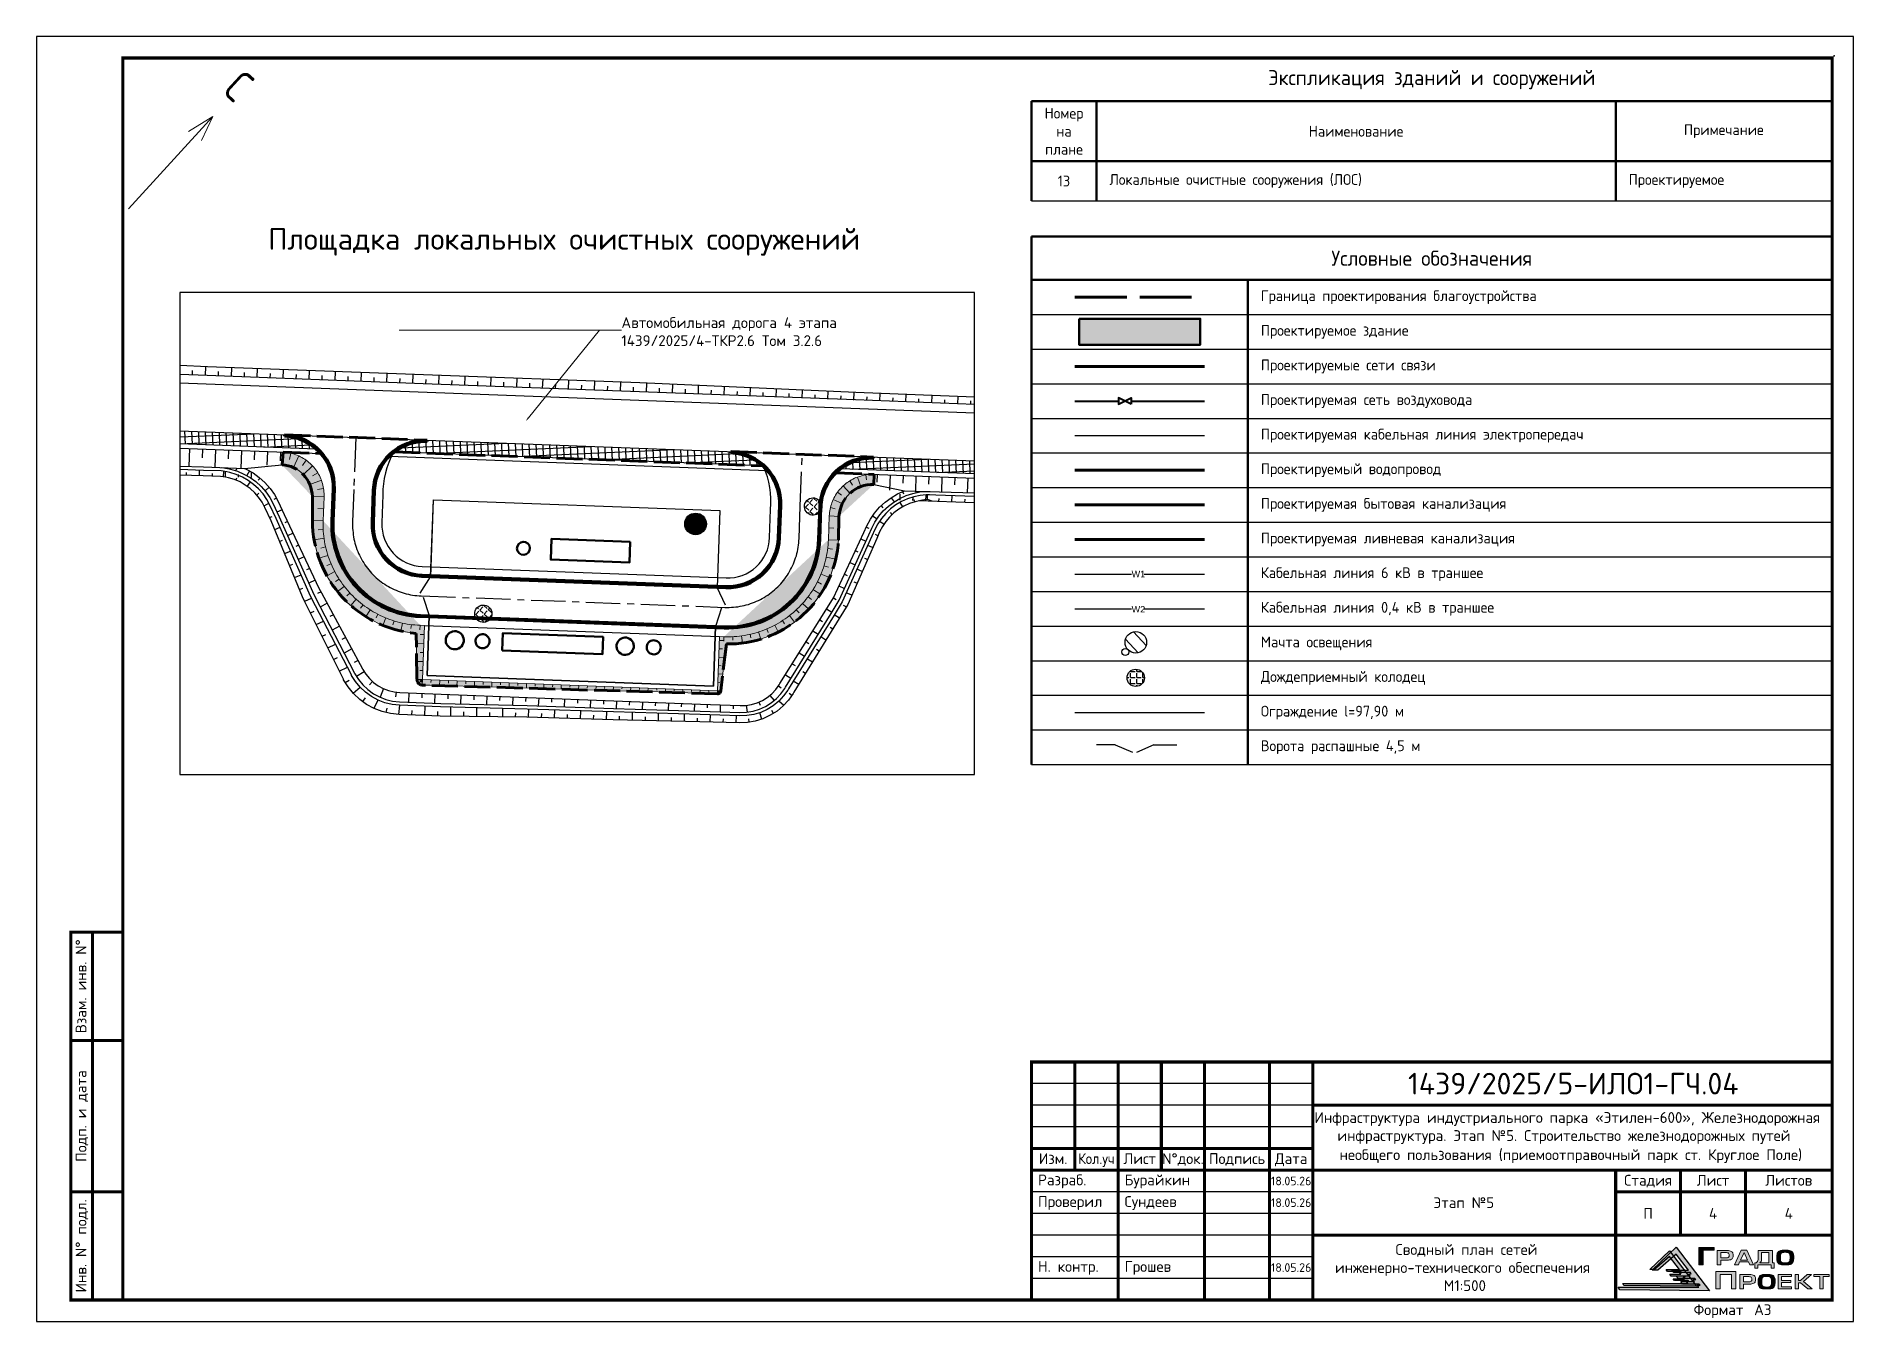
# Paper-space layout '4.4_СПИС' of a CAD drawing. Header units: metres, sheet in millimetres. Extents: x 0 to 420, y 0 to 297.
# The model-space entities are those that its viewports show. They can reach past a viewport. Long polylines and large blocks are cut down to what shows.
import ezdxf
from ezdxf import colors
from ezdxf.entities.mleader import LeaderData, LeaderLine
from ezdxf.enums import TextEntityAlignment as Align
from ezdxf.math import Vec2, Vec3

# ---------------------------------------------------------------- set-up
doc = ezdxf.new("R2010")
doc.units = ezdxf.units.M
doc.linetypes.add('ACAD_ISO02W100', pattern=[15, 12, -3])
doc.linetypes.add('осевая', pattern=[50.8, 31.75, -6.35, 6.35, -6.35])
for name, color, linetype, lineweight in [('$0$ПП_Дорога_Покрытия_ПроезжаяЧасть_Тип1.', 5, 'Continuous', 9), ('280_ПОР_Откосы планировки', 250, 'Continuous', 20), ('ВС трубы_2эт', 7, 'Continuous', 40), ('ГП_АД том 3.2.6', 250, 'Continuous', 40), ('ГП_Границы ЗУ', 1, 'Continuous', 50), ('ГТ_ЭКСПЛИКАЦИЯ', 7, 'Continuous', 30), ('Опора', 170, 'Continuous', 60), ('ПП_Дорога_БортовойКамень_БР100.30.18', 5, 'Continuous', 60), ('ПП_Дорога_Покрытия_Откос', 3, 'Continuous', 9), ('ПП_Дорога_Покрытия_Тротуар', 24, 'Continuous', 9), ('ПП_Дорога_Покрытия_Щебневание_Прикромочное', 151, 'Continuous', 30), ('СО_НВК_В1', 172, 'Continuous', 60), ('СО_НВК_К1', 94, 'Continuous', 60), ('СО_НВК_К2', 14, 'Continuous', 60), ('Чиликин. ЭС КЛ-0.4 кВ_2эт', 30, 'Continuous', 30), ('Чиликин. ЭС КЛ-6 кВ_2эт', 3, 'Continuous', 30)]:
    doc.layers.add(name, color=color, linetype=linetype, lineweight=lineweight)
for name, color, linetype in [('000_C3D_ХЛ служебные', 7, 'Continuous'), ('35_Телефон', 7, 'Continuous'), ('_ОФОРМ_Примечания', 7, 'Continuous'), ('_Рамка-текст', 7, 'Continuous'), ('АД_серый', 250, 'Continuous'), ('ВС текст_2эт', 7, 'Continuous'), ('ГП_Автодорога Ось', 1, 'осевая'), ('ГП_здания', 7, 'Continuous'), ('ГП_Ограждение', 7, 'ограждение2'), ('ДК', 7, 'Continuous'), ('Кабель в траншее', 7, 'Continuous'), ('ПП_Дорога_Покрытия_Газон', 3, 'Continuous'), ('ПП_Рамка_ДинамическийФормат', 7, 'Continuous'), ('ТХ-площадка', 7, 'Continuous'), ('ФВ-2', 7, 'Continuous')]:
    doc.layers.add(name, color=color, linetype=linetype)
doc.layers.add('ОНХП-ГП текст', color=98, linetype='Continuous', lineweight=20, true_color=0x000800)
doc.layers.add('помощь', color=1, linetype='Continuous', plot=False)
doc.styles.add('Arial', font='arial.ttf', dxfattribs={"height": 3.5})
doc.styles.add('Gipronikel', font='GOST Common.ttf')
doc.styles.add('GOST Common', font='GOST Common.ttf')
doc.styles.add('GOST-2.304_Type-B', font='arial.ttf')
doc.styles.add('ISOCPEUR', font='isocpeur.ttf')
doc.styles.add('Line_GUGK', font='', dxfattribs={"height": 1})
doc.styles.add('ГОСТ', font='')
doc.styles.add('СПДС', font='isocpeur.ttf')
doc.styles.add('СПДС 2.5', font='isocpeur.ttf', dxfattribs={"width": 0.8, "height": 2.5})
doc.styles.get('Line_GUGK').set_extended_font_data('Bm431', italic=True)
doc.styles.get('ГОСТ').set_extended_font_data('GOST type A')
doc.linetypes.add('g5_121_t', pattern='A,4,-0.4,["Т",Line_GUGK,S=1,R=0,X=0,Y=-0.5],-1.2,12', length=17.6)
doc.linetypes.add('ограждение2', pattern='A,6.35,-2.54,[132,ltypeshp.shx,S=2.54,R=0,X=-2.54,Y=0],-2.54,25.4', length=36.83)

psp = doc.layouts.new('4.4_СПИС')

# ---------------------------------------------------------------- texts
at = {"layer": '_Рамка-текст', "char_height": 2, "width": 10, "attachment_point": 5, "line_spacing_factor": 1.1, "style": 'СПДС 2.5'}
for insert in [(290, 32.5), (290, 27.5), (290, 12.5)]:
    psp.add_mtext('{\\W1;18.05.26}', dxfattribs=dict(at, insert=insert))
at = {"layer": 'ВС текст_2эт', "insert": (122, 249.51), "char_height": 5, "width": 141.0576, "attachment_point": 5, "style": 'ISOCPEUR'}
psp.add_mtext('Площадка локальных очистных сооружений', dxfattribs=at)
at = {"layer": 'ОНХП-ГП текст', "ltscale": 250, "insert": (47.84, 289.55), "char_height": 7.42, "width": 67.0666, "attachment_point": 1, "rotation": 317.3507, "style": 'ГОСТ'}
psp.add_mtext('С', dxfattribs=at)

msp = doc.modelspace()

# ---------------------------------------------------------------- blocks, each defined once
blk = doc.blocks.new('*U31')
at = {"layer": 'ПП_Рамка_ДинамическийФормат', "linetype": 'Continuous', "lineweight": 30, "true_color": 0x0c6001}
h = blk.add_hatch(color=88, dxfattribs=at)
h.dxf.hatch_style = 1
h.paths.add_polyline_path([(373.4, 11.89), (378.95, 17.21), (386.72, 7.1), (365.95, 7.34), (365.59, 7.93), (384.24, 7.93), (383.87, 8.41), (384.5, 8.41), (384.28, 8.69), (380.46, 8.69), (380.04, 9.24), (383.23, 9.24), (382.86, 9.72), (383.49, 9.73), (383.27, 10), (379.47, 10), (379.04, 10.56), (382.22, 10.56), (381.86, 11.03), (382.48, 11.04), (382.26, 11.33), (378.45, 11.32), (378.02, 11.87), (381.84, 11.88), (378.98, 15.58), (374.72, 11.89)])
at = {"layer": 'ПП_Рамка_ДинамическийФормат', "linetype": 'Continuous', "lineweight": 0, "true_color": 0x033c8c}
h = blk.add_hatch(color=156, dxfattribs=at)
h.dxf.hatch_style = 1
h.paths.add_polyline_path([(384.23, 13.1), (385.23, 13.1), (385.23, 16.53), (387.8, 16.53), (387.8, 17.14), (384.23, 17.14)])
at = {"layer": 'ПП_Рамка_ДинамическийФормат', "linetype": 'Continuous', "lineweight": 30, "true_color": 0x033c8c}
h = blk.add_hatch(color=156, dxfattribs=at)
h.dxf.hatch_style = 1
h.paths.add_polyline_path([(372.93, 12.05), (377.41, 16.35), (383.69, 8.19), (366.92, 8.38), (366.62, 8.85), (381.68, 8.85), (381.39, 9.24), (381.89, 9.24), (381.72, 9.47), (378.63, 9.47), (378.29, 9.91), (380.87, 9.91), (380.57, 10.3), (381.08, 10.3), (380.9, 10.53), (377.83, 10.53), (377.48, 10.98), (380.05, 10.98), (379.76, 11.36), (380.26, 11.36), (380.08, 11.6), (377.01, 11.59), (376.66, 12.04), (379.74, 12.04), (377.44, 15.03), (374, 12.05)])
at = {"layer": 'ПП_Рамка_ДинамическийФормат', "linetype": 'Continuous', "lineweight": 0, "true_color": 0x033c8c}
h = blk.add_hatch(color=156, dxfattribs=at)
h.dxf.hatch_style = 1
h.paths.add_polyline_path([(391.81, 16.19, 0.129761), (390.77, 16.46), (388.48, 16.46), (388.48, 13.1), (389.33, 13.1), (389.33, 14.21), (390.8, 14.21, 0.148195), (391.76, 14.43, 0.229809), (392.12, 15.01), (392.12, 15.6, 0.271278)])
h.paths.add_polyline_path([(389.32, 15.95), (390.58, 15.95, -0.094959), (390.98, 15.88, -0.198887), (391.19, 15.68, -0.099141), (391.26, 15.31, -0.182798), (391.11, 14.9, -0.188884), (390.82, 14.74, -0.015492), (390.55, 14.72), (389.32, 14.72)], flags=16)
h.paths.add_polyline_path([(395.32, 16.48), (394.01, 16.48), (392.49, 13.1), (393.39, 13.1), (393.65, 13.79), (395.68, 13.79), (395.99, 13.1), (396.83, 13.1)])
h.paths.add_polyline_path([(394.67, 15.96), (395.5, 14.23), (393.87, 14.23)], flags=16)
h.paths.add_polyline_path([(401.21, 16.47), (397.94, 16.47), (397.94, 14.64, -0.224), (397.59, 13.73), (397.48, 13.62), (397.13, 13.62), (397.13, 12.35), (397.83, 12.35), (397.83, 13.1), (400.91, 13.1), (400.91, 12.36), (401.64, 12.36), (401.64, 13.62), (401.21, 13.62)])
h.paths.add_polyline_path([(398.73, 15.97), (400.42, 15.97), (400.42, 13.6), (398.33, 13.6), (398.34, 13.66), (398.41, 13.69), (398.48, 13.76, 0.193412), (398.73, 14.4)], flags=16)
h.paths.add_polyline_path([(392.77, 11.58), (388.11, 11.58), (388.11, 7.56), (389.13, 7.56), (389.13, 10.93), (391.75, 10.93), (391.75, 7.56), (392.77, 7.56)])
h.paths.add_polyline_path([(397.29, 9.47), (397.29, 10.05, 0.311605), (397.01, 10.64, 0.129761), (395.97, 10.91), (393.68, 10.91), (393.68, 7.56), (394.53, 7.56), (394.53, 8.66), (396, 8.66, 0.148195), (396.96, 8.89, 0.267677)])
h.paths.add_polyline_path([(394.53, 10.41), (395.78, 10.41, -0.094959), (396.19, 10.33, -0.198887), (396.4, 10.13, -0.099141), (396.47, 9.76, -0.182798), (396.32, 9.35, -0.188884), (396.03, 9.2, -0.015492), (395.76, 9.18), (394.53, 9.18)], flags=16)
h.paths.add_polyline_path([(405.51, 9.48), (403.33, 9.48), (403.33, 10.41), (405.61, 10.41), (405.61, 10.91), (402.53, 10.91), (402.53, 7.56), (405.61, 7.56), (405.61, 8.01), (403.33, 8.01), (403.33, 9.04), (405.51, 9.04)])
h.paths.add_polyline_path([(407.25, 10.91), (406.45, 10.91), (406.45, 7.56), (407.25, 7.56), (407.25, 9), (407.73, 9), (409.41, 7.56), (410.42, 7.56), (408.4, 9.26), (410.26, 10.91), (409.28, 10.91), (407.72, 9.5), (407.25, 9.5)])
h.paths.add_polyline_path([(412.96, 10.4), (414.32, 10.4), (414.32, 10.91), (410.79, 10.91), (410.79, 10.4), (412.15, 10.4), (412.15, 7.56), (412.96, 7.56)])
h = blk.add_hatch(color=156, dxfattribs=at)
h.dxf.hatch_style = 1
edge = h.paths.add_edge_path()
edge.add_spline(control_points=[(404.18, 13.1), (404.31, 13.1), (404.55, 13.1), (404.88, 13.12), (405.17, 13.17), (405.43, 13.26), (405.66, 13.35), (405.86, 13.54), (406.04, 13.82), (406.16, 14.32), (406.15, 14.7), (406.14, 14.94), (406.14, 15.1), (406.14, 15.39), (406.04, 15.79), (405.86, 16.07), (405.66, 16.26), (405.43, 16.36), (405.17, 16.45), (404.88, 16.5), (404.55, 16.51), (404.31, 16.51), (404.18, 16.51), (404.05, 16.51), (403.82, 16.51), (403.49, 16.5), (403.2, 16.45), (402.94, 16.36), (402.71, 16.26), (402.51, 16.07), (402.33, 15.79), (402.23, 15.39), (402.23, 15.1), (402.23, 14.94), (402.22, 14.7), (402.21, 14.32), (402.33, 13.82), (402.51, 13.54), (402.71, 13.35), (402.94, 13.26), (403.2, 13.17), (403.49, 13.12), (403.82, 13.1), (404.05, 13.1), (404.18, 13.1)], knot_values=[0, 0, 0, 0, 0.392432, 0.709081, 0.998708, 1.278127, 1.53821, 1.728059, 2.110629, 2.5013, 3.242256, 3.242256, 3.242256, 3.711066, 4.101736, 4.484307, 4.674156, 4.934238, 5.213657, 5.503284, 5.819934, 6.212366, 6.212366, 6.212366, 6.590896, 6.907546, 7.197173, 7.476592, 7.736674, 7.926524, 8.309094, 8.699764, 9.168574, 9.168574, 9.168574, 9.90953, 10.300201, 10.682771, 10.87262, 11.132703, 11.412122, 11.701749, 12.018398, 12.396929, 12.396929, 12.396929, 12.396929], degree=3, periodic=0)
edge = h.paths.add_edge_path(flags=16)
edge.add_spline(control_points=[(403.07, 14.94), (403.07, 14.88), (403.07, 14.8), (403.07, 14.81), (403.07, 14.69), (403.06, 14.48), (403.1, 14.21), (403.14, 14), (403.23, 13.87), (403.29, 13.75), (403.41, 13.68), (403.54, 13.61), (403.7, 13.6), (403.89, 13.59), (404.04, 13.58), (404.15, 13.58), (404.18, 13.58), (404.22, 13.58), (404.32, 13.58), (404.48, 13.59), (404.66, 13.6), (404.83, 13.61), (404.96, 13.68), (405.07, 13.74), (405.14, 13.87), (405.22, 13.99), (405.27, 14.2), (405.31, 14.47), (405.3, 14.69), (405.3, 14.81), (405.3, 14.93), (405.31, 15.14), (405.27, 15.41), (405.23, 15.62), (405.14, 15.75), (405.07, 15.87), (404.96, 15.93), (404.83, 16), (404.66, 16.01), (404.48, 16.02), (404.32, 16.03), (404.22, 16.03), (404.19, 16.03), (404.15, 16.03), (404.05, 16.03), (403.89, 16.02), (403.71, 16.01), (403.54, 16), (403.41, 15.93), (403.3, 15.87), (403.23, 15.75), (403.15, 15.62), (403.1, 15.41), (403.06, 15.14), (403.07, 15), (403.07, 14.94)], knot_values=[0, 0, 0, 0, 1, 2, 3, 4, 5, 6, 7, 8, 9, 10, 11, 12, 13, 14, 15, 16, 17, 18, 19, 20, 21, 22, 23, 24, 25, 26, 27, 28, 29, 30, 31, 32, 33, 34, 35, 36, 37, 38, 39, 40, 41, 42, 43, 44, 45, 46, 47, 48, 49, 50, 51, 52, 53, 53, 53, 53], degree=3, periodic=0)
h = blk.add_hatch(color=156, dxfattribs=at)
h.dxf.hatch_style = 1
edge = h.paths.add_edge_path()
edge.add_spline(control_points=[(399.88, 7.56), (400.01, 7.56), (400.25, 7.56), (400.58, 7.56), (400.87, 7.58), (401.14, 7.67), (401.36, 7.76), (401.57, 7.96), (401.74, 8.23), (401.86, 8.73), (401.85, 9.11), (401.85, 9.36), (401.85, 9.51), (401.85, 9.8), (401.74, 10.21), (401.57, 10.48), (401.36, 10.68), (401.14, 10.77), (400.87, 10.86), (400.58, 10.91), (400.25, 10.91), (400.01, 10.91), (399.88, 10.91), (399.76, 10.91), (399.52, 10.91), (399.2, 10.91), (398.9, 10.86), (398.64, 10.77), (398.41, 10.68), (398.21, 10.48), (398.04, 10.21), (397.93, 9.8), (397.93, 9.51), (397.93, 9.36), (397.92, 9.11), (397.91, 8.73), (398.04, 8.23), (398.21, 7.96), (398.41, 7.76), (398.64, 7.67), (398.9, 7.58), (399.2, 7.56), (399.52, 7.56), (399.76, 7.56), (399.88, 7.56)], knot_values=[0, 0, 0, 0, 0.392432, 0.709081, 0.998708, 1.278127, 1.53821, 1.728059, 2.110629, 2.5013, 3.242256, 3.242256, 3.242256, 3.711066, 4.101736, 4.484307, 4.674156, 4.934238, 5.213657, 5.503284, 5.819934, 6.212366, 6.212366, 6.212366, 6.590896, 6.907546, 7.197173, 7.476592, 7.736674, 7.926524, 8.309094, 8.699764, 9.168574, 9.168574, 9.168574, 9.90953, 10.300201, 10.682771, 10.87262, 11.132703, 11.412122, 11.701749, 12.018398, 12.396929, 12.396929, 12.396929, 12.396929], degree=3, periodic=0)
edge = h.paths.add_edge_path(flags=16)
edge.add_spline(control_points=[(398.77, 9.35), (398.78, 9.3), (398.78, 9.22), (398.78, 9.22), (398.77, 9.11), (398.77, 8.89), (398.81, 8.62), (398.85, 8.41), (398.93, 8.28), (399, 8.16), (399.11, 8.1), (399.24, 8.03), (399.41, 8.02), (399.59, 8), (399.75, 8), (399.85, 8), (399.89, 8), (399.92, 8), (400.03, 8), (400.19, 8), (400.37, 8.01), (400.53, 8.02), (400.66, 8.09), (400.78, 8.16), (400.85, 8.28), (400.93, 8.4), (400.97, 8.61), (401.01, 8.88), (401.01, 9.1), (401, 9.22), (401.01, 9.34), (401.01, 9.55), (400.97, 9.82), (400.93, 10.03), (400.85, 10.16), (400.78, 10.28), (400.67, 10.34), (400.53, 10.42), (400.37, 10.42), (400.19, 10.44), (400.03, 10.44), (399.93, 10.44), (399.89, 10.44), (399.85, 10.44), (399.75, 10.44), (399.59, 10.44), (399.41, 10.42), (399.25, 10.41), (399.11, 10.34), (399, 10.28), (398.93, 10.16), (398.85, 10.03), (398.81, 9.82), (398.77, 9.55), (398.77, 9.41), (398.77, 9.35)], knot_values=[0, 0, 0, 0, 1, 2, 3, 4, 5, 6, 7, 8, 9, 10, 11, 12, 13, 14, 15, 16, 17, 18, 19, 20, 21, 22, 23, 24, 25, 26, 27, 28, 29, 30, 31, 32, 33, 34, 35, 36, 37, 38, 39, 40, 41, 42, 43, 44, 45, 46, 47, 48, 49, 50, 51, 52, 53, 53, 53, 53], degree=3, periodic=0)
at = {"layer": 'ПП_Рамка_ДинамическийФормат'}
blk.add_lwpolyline([(0, 0), (420, 0), (420, 297), (0, 297)], close=True, dxfattribs=at)
at = {"layer": 'ПП_Рамка_ДинамическийФормат', "const_width": 0.7}
for points in [[(20, 5), (415, 5), (415, 292), (20, 292)], [(8, 5), (20, 5), (20, 90), (8, 90)], [(230, 60), (230, 5), (415, 5), (415, 60)]]:
    blk.add_lwpolyline(points, close=True, dxfattribs=at)
for points in [[(13, 5), (13, 90)], [(20, 65), (8, 65)], [(240, 60), (240, 35)], [(250, 60), (250, 5)], [(260, 60), (260, 35)], [(270, 60), (270, 5)], [(285, 60), (285, 5)], [(295, 60), (295, 5)], [(295, 50), (415, 50)], [(295, 40), (230, 40)], [(295, 35), (230, 35)], [(295, 35), (415, 35)], [(365, 35), (365, 5)], [(380, 35), (380, 20)], [(395, 35), (395, 20)], [(20, 30), (8, 30)], [(415, 30), (365, 30)], [(295, 20), (415, 20)]]:
    blk.add_lwpolyline(points, dxfattribs=at)
at = {"layer": 'ПП_Рамка_ДинамическийФормат'}
for points in [[(295, 55), (230, 55)], [(295, 50), (230, 50)], [(295, 45), (230, 45)], [(295, 30), (230, 30)], [(295, 25), (230, 25)], [(295, 20), (230, 20)], [(295, 15), (230, 15)], [(295, 10), (230, 10)]]:
    blk.add_lwpolyline(points, dxfattribs=at)
at = {"layer": 'ПП_Рамка_ДинамическийФормат', "color": 88, "linetype": 'Continuous', "lineweight": 30, "true_color": 0x0c6001}
blk.add_lwpolyline([(373.4, 11.89), (378.95, 17.21), (386.72, 7.1), (365.95, 7.34), (365.59, 7.93), (384.24, 7.93), (383.87, 8.41), (384.5, 8.41), (384.28, 8.69), (380.46, 8.69), (380.04, 9.24), (383.23, 9.24), (382.86, 9.72), (383.49, 9.73), (383.27, 10), (379.47, 10), (379.04, 10.56), (382.22, 10.56), (381.86, 11.03), (382.48, 11.04), (382.26, 11.33), (378.45, 11.32), (378.02, 11.87), (381.84, 11.88), (378.98, 15.58), (374.72, 11.89)], close=True, dxfattribs=at)
at = {"layer": 'ПП_Рамка_ДинамическийФормат', "color": 156, "linetype": 'Continuous', "lineweight": 0, "true_color": 0x033c8c}
blk.add_lwpolyline([(384.23, 13.1), (384.23, 17.14), (387.8, 17.14), (387.8, 16.53), (385.23, 16.53), (385.23, 13.1), (384.23, 13.1)], dxfattribs=at)
at = {"layer": 'ПП_Рамка_ДинамическийФормат', "color": 7, "linetype": 'Continuous', "lineweight": 30, "true_color": 0xffffff}
blk.add_lwpolyline([(372.93, 12.05), (377.41, 16.35), (383.69, 8.19), (366.92, 8.38), (366.62, 8.85), (381.68, 8.85), (381.39, 9.24), (381.89, 9.24), (381.72, 9.47), (378.63, 9.47), (378.29, 9.91), (380.87, 9.91), (380.57, 10.3), (381.08, 10.3), (380.9, 10.53), (377.83, 10.53), (377.48, 10.98), (380.05, 10.98), (379.76, 11.36), (380.26, 11.36), (380.08, 11.6), (377.01, 11.59), (376.66, 12.04), (379.74, 12.04), (377.44, 15.03), (374, 12.05)], close=True, dxfattribs=at)
at = {"layer": 'ПП_Рамка_ДинамическийФормат', "color": 156, "linetype": 'Continuous', "lineweight": 0, "true_color": 0x033c8c}
for points in [[(388.48, 13.1), (388.48, 16.46), (390.77, 16.46, -0.129761), (391.81, 16.19, -0.271278), (392.12, 15.6), (392.12, 15.01, -0.229809), (391.76, 14.43, -0.148195), (390.8, 14.21), (389.33, 14.21), (389.33, 13.1), (388.48, 13.1)], [(397.94, 16.47), (401.21, 16.47), (401.21, 13.62), (401.64, 13.62), (401.64, 12.36), (400.91, 12.36), (400.91, 13.1), (397.83, 13.1), (397.83, 12.35), (397.13, 12.35), (397.13, 13.62), (397.48, 13.62), (397.59, 13.73, 0.224), (397.94, 14.64), (397.94, 16.47)], [(393.68, 7.56), (393.68, 10.91), (395.97, 10.91, -0.129761), (397.01, 10.64, -0.311605), (397.29, 10.05), (397.29, 9.47, -0.267677), (396.96, 8.89, -0.148195), (396, 8.66), (394.53, 8.66), (394.53, 7.56), (393.68, 7.56)]]:
    blk.add_lwpolyline(points, format="xyb", dxfattribs=at)
for points in [[(389.32, 15.95), (390.58, 15.95, -0.094959), (390.98, 15.88, -0.198887), (391.19, 15.68, -0.099141), (391.26, 15.31, -0.182798), (391.11, 14.9, -0.188884), (390.82, 14.74, -0.015492), (390.55, 14.72), (389.32, 14.72), (389.32, 15.95)], [(398.73, 15.97), (400.42, 15.97), (400.42, 13.6), (398.33, 13.6), (398.34, 13.66), (398.41, 13.69), (398.48, 13.76, 0.193412), (398.73, 14.4), (398.73, 15.97)], [(394.53, 10.41), (395.78, 10.41, -0.094959), (396.19, 10.33, -0.198887), (396.4, 10.13, -0.099141), (396.47, 9.76, -0.182798), (396.32, 9.35, -0.188884), (396.03, 9.2, -0.015492), (395.76, 9.18), (394.53, 9.18), (394.53, 10.41)]]:
    blk.add_lwpolyline(points, format="xyb", close=True, dxfattribs=at)
for points in [[(392.49, 13.1), (394.01, 16.48), (395.32, 16.48), (396.83, 13.1), (395.99, 13.1), (395.68, 13.79), (393.65, 13.79), (393.39, 13.1)], [(393.87, 14.23), (395.5, 14.23), (394.67, 15.96), (393.87, 14.23)], [(392.77, 7.56), (392.77, 11.58), (388.11, 11.58), (388.11, 7.56), (389.13, 7.56), (389.13, 10.93), (391.75, 10.93), (391.75, 7.56)], [(402.53, 10.91), (402.53, 7.56), (405.61, 7.56), (405.61, 8.01), (403.33, 8.01), (403.33, 9.04), (405.51, 9.04), (405.51, 9.48), (403.33, 9.48), (403.33, 10.41), (405.61, 10.41), (405.61, 10.91)], [(406.45, 10.91), (407.25, 10.91), (407.25, 9.5), (407.72, 9.5), (409.28, 10.91), (410.26, 10.91), (408.4, 9.26), (410.42, 7.56), (409.41, 7.56), (407.73, 9), (407.25, 9), (407.25, 7.56), (406.45, 7.56)], [(412.15, 7.56), (412.15, 10.4), (410.79, 10.4), (410.79, 10.91), (414.32, 10.91), (414.32, 10.4), (412.96, 10.4), (412.96, 7.56)]]:
    blk.add_lwpolyline(points, close=True, dxfattribs=at)
for points in [[(404.18, 13.1), (404.31, 13.1), (404.55, 13.1), (404.88, 13.12), (405.17, 13.17), (405.43, 13.26), (405.66, 13.35), (405.86, 13.54), (406.04, 13.82), (406.16, 14.32), (406.15, 14.7), (406.14, 14.94), (406.14, 15.1), (406.14, 15.39), (406.04, 15.79), (405.86, 16.07), (405.66, 16.26), (405.43, 16.36), (405.17, 16.45), (404.88, 16.5), (404.55, 16.51), (404.31, 16.51), (404.18, 16.51), (404.05, 16.51), (403.82, 16.51), (403.49, 16.5), (403.2, 16.45), (402.94, 16.36), (402.71, 16.26), (402.51, 16.07), (402.33, 15.79), (402.23, 15.39), (402.23, 15.1), (402.23, 14.94), (402.22, 14.7), (402.21, 14.32), (402.33, 13.82), (402.51, 13.54), (402.71, 13.35), (402.94, 13.26), (403.2, 13.17), (403.49, 13.12), (403.82, 13.1), (404.05, 13.1), (404.18, 13.1)], [(399.88, 7.56), (400.01, 7.56), (400.25, 7.56), (400.58, 7.56), (400.87, 7.58), (401.14, 7.67), (401.36, 7.76), (401.57, 7.96), (401.74, 8.23), (401.86, 8.73), (401.85, 9.11), (401.85, 9.36), (401.85, 9.51), (401.85, 9.8), (401.74, 10.21), (401.57, 10.48), (401.36, 10.68), (401.14, 10.77), (400.87, 10.86), (400.58, 10.91), (400.25, 10.91), (400.01, 10.91), (399.88, 10.91), (399.76, 10.91), (399.52, 10.91), (399.2, 10.91), (398.9, 10.86), (398.64, 10.77), (398.41, 10.68), (398.21, 10.48), (398.04, 10.21), (397.93, 9.8), (397.93, 9.51), (397.93, 9.36), (397.92, 9.11), (397.91, 8.73), (398.04, 8.23), (398.21, 7.96), (398.41, 7.76), (398.64, 7.67), (398.9, 7.58), (399.2, 7.56), (399.52, 7.56), (399.76, 7.56), (399.88, 7.56)]]:
    blk.add_open_spline(points, degree=3, knots=[0, 0, 0, 0, 0.392432, 0.709081, 0.998708, 1.278127, 1.53821, 1.728059, 2.110629, 2.5013, 3.242256, 3.242256, 3.242256, 3.711066, 4.101736, 4.484307, 4.674156, 4.934238, 5.213657, 5.503284, 5.819934, 6.212366, 6.212366, 6.212366, 6.590896, 6.907546, 7.197173, 7.476592, 7.736674, 7.926524, 8.309094, 8.699764, 9.168574, 9.168574, 9.168574, 9.90953, 10.300201, 10.682771, 10.87262, 11.132703, 11.412122, 11.701749, 12.018398, 12.396929, 12.396929, 12.396929, 12.396929], dxfattribs=at)
for points in [[(403.07, 14.94), (403.07, 14.88), (403.07, 14.8), (403.07, 14.81), (403.07, 14.69), (403.06, 14.48), (403.1, 14.21), (403.14, 14), (403.23, 13.87), (403.29, 13.75), (403.41, 13.68), (403.54, 13.61), (403.7, 13.6), (403.89, 13.59), (404.04, 13.58), (404.15, 13.58), (404.18, 13.58), (404.22, 13.58), (404.32, 13.58), (404.48, 13.59), (404.66, 13.6), (404.83, 13.61), (404.96, 13.68), (405.07, 13.74), (405.14, 13.87), (405.22, 13.99), (405.27, 14.2), (405.31, 14.47), (405.3, 14.69), (405.3, 14.81), (405.3, 14.93), (405.31, 15.14), (405.27, 15.41), (405.23, 15.62), (405.14, 15.75), (405.07, 15.87), (404.96, 15.93), (404.83, 16), (404.66, 16.01), (404.48, 16.02), (404.32, 16.03), (404.22, 16.03), (404.19, 16.03), (404.15, 16.03), (404.05, 16.03), (403.89, 16.02), (403.71, 16.01), (403.54, 16), (403.41, 15.93), (403.3, 15.87), (403.23, 15.75), (403.15, 15.62), (403.1, 15.41), (403.06, 15.14), (403.07, 15), (403.07, 14.94)], [(398.77, 9.35), (398.78, 9.3), (398.78, 9.22), (398.78, 9.22), (398.77, 9.11), (398.77, 8.89), (398.81, 8.62), (398.85, 8.41), (398.93, 8.28), (399, 8.16), (399.11, 8.1), (399.24, 8.03), (399.41, 8.02), (399.59, 8), (399.75, 8), (399.85, 8), (399.89, 8), (399.92, 8), (400.03, 8), (400.19, 8), (400.37, 8.01), (400.53, 8.02), (400.66, 8.09), (400.78, 8.16), (400.85, 8.28), (400.93, 8.4), (400.97, 8.61), (401.01, 8.88), (401.01, 9.1), (401, 9.22), (401.01, 9.34), (401.01, 9.55), (400.97, 9.82), (400.93, 10.03), (400.85, 10.16), (400.78, 10.28), (400.67, 10.34), (400.53, 10.42), (400.37, 10.42), (400.19, 10.44), (400.03, 10.44), (399.93, 10.44), (399.89, 10.44), (399.85, 10.44), (399.75, 10.44), (399.59, 10.44), (399.41, 10.42), (399.25, 10.41), (399.11, 10.34), (399, 10.28), (398.93, 10.16), (398.85, 10.03), (398.81, 9.82), (398.77, 9.55), (398.77, 9.41), (398.77, 9.35)]]:
    blk.add_open_spline(points, degree=3, dxfattribs=at)
at = {"layer": 'ПП_Рамка_ДинамическийФормат'}
blk.add_point((415.5, 292.5), dxfattribs=at)
at = {"layer": 'ПП_Рамка_ДинамическийФормат', "style": 'ISOCPEUR'}
for s, p in [('Взам. инв. N%%D', (12.33, 77.5)), ('Подп. и дата', (12.33, 47.5)), ('Инв. N%%D подл.', (12.33, 17.5))]:
    blk.add_text(s, height=2.5, rotation=90, dxfattribs=at).set_placement(p, align=Align.BOTTOM_CENTER)
at = {"layer": 'ПП_Рамка_ДинамическийФормат', "style": 'СПДС'}
for s, p in [('Изм.', (235, 35.67)), ('Лист', (255, 35.67)), ('N%%Dдок.', (265, 35.67)), ('Подпись', (277.5, 35.67)), ('Дата', (290, 35.67)), ('Стадия', (372.5, 30.67)), ('Лист', (387.5, 30.67)), ('Листов', (405, 30.67))]:
    blk.add_text(s, height=2.5, dxfattribs=at).set_placement(p, align=Align.BOTTOM_CENTER)
at = {"layer": 'ПП_Рамка_ДинамическийФормат', "style": 'СПДС', "width": 0.9}
blk.add_text('Кол.уч', height=2.5, dxfattribs=at).set_placement((245, 35.67), align=Align.BOTTOM_CENTER)
at = {"layer": 'ПП_Рамка_ДинамическийФормат', "style": 'ISOCPEUR'}
blk.add_text('Формат', height=2.5, dxfattribs=at).set_placement((383, 1.5))
at = {"layer": 'ПП_Рамка_ДинамическийФормат', "style": 'СПДС', "flags": 4}
for tag, height, p in [('ШИФР', 5, (355, 55)), ('ОБЪЕКТ', 2.5, (355, 42.5)), ('ПОДОБЪЕКТ', 2.5, (330, 27.5)), ('СТАДИЯ', 2.5, (372.5, 25)), ('ЛИСТ', 2.5, (387.5, 25)), ('ЛИСТОВ', 2.5, (405, 25)), ('ЧЕРТЕЖ', 2.5, (330, 12.5))]:
    blk.add_attdef(tag, text='', height=height, dxfattribs=at).set_placement(p, align=Align.MIDDLE_CENTER)
at = {"layer": 'ПП_Рамка_ДинамическийФормат', "style": 'СПДС'}
for tag, p, flags in [('СПЕЦ_1', (231.5, 31.5), 12), ('ФАМИЛИЯ_1', (251.5, 31.5), 4), ('СПЕЦ_2', (231.5, 26.5), 12), ('ФАМИЛИЯ_2', (251.5, 26.5), 4), ('СПЕЦ_3', (231.5, 21.5), 12), ('ФАМИЛИЯ_3', (251.5, 21.5), 4), ('СПЕЦ_4', (231.5, 16.5), 12), ('ФАМИЛИЯ_4', (251.5, 16.5), 4), ('СПЕЦ_5', (231.5, 11.5), 12), ('ФАМИЛИЯ_5', (251.5, 11.5), 4), ('СПЕЦ_6', (231.5, 6.5), 12), ('ФАМИЛИЯ_6', (251.5, 6.5), 4)]:
    blk.add_attdef(tag, p, '', height=2.5, dxfattribs=dict(at, flags=flags))
blk.add_attdef('ФОРМАТ', (397, 1.5), '', height=2.5, dxfattribs=at)
blk = doc.blocks.new('*T286')
at = {"layer": '_ОФОРМ_Примечания', "color": 0, "lineweight": 50, "transparency": 16777216}
for p, q in [((0, -10), (185, -10)), ((0, -10), (0, -33)), ((15, -10), (15, -33)), ((135, -10), (135, -33)), ((185, -10), (185, -33)), ((0, -23.83), (185, -23.83))]:
    blk.add_line(p, q, dxfattribs=at)
at = {"layer": '_ОФОРМ_Примечания', "color": 0, "lineweight": -2, "transparency": 16777216}
blk.add_line((0, -33), (185, -33), dxfattribs=at)
at = {"layer": '_ОФОРМ_Примечания', "transparency": 16777216}
for s, insert, char_height, width, attachment_point, style in [('Экспликация зданий и сооружений ', (92.5, -5), 3.5, 182, 5, 'Gipronikel'), ('Номер на плане', (7.5, -16.92), 2.5, 12, 5, 'Gipronikel'), ('{\\fGOST Common|b0|i0|c204|p34;\\C256;Наименование}', (75, -16.92), 2.5, 117, 5, 'Gipronikel'), ('Примечание', (160, -16.92), 2.5, 47, 5, 'Gipronikel'), ('13', (7.5, -28.42), 2.5, 12, 5, 'GOST Common'), ('Локальные очистные сооружения (ЛОС)', (18, -28.42), 2.5, 114, 4, 'GOST Common'), ('Проектируемое', (138, -28.42), 2.5, 44, 4, 'GOST Common')]:
    blk.add_mtext(s, dxfattribs=dict(at, insert=insert, char_height=char_height, width=width, attachment_point=attachment_point, style=style))
blk = doc.blocks.new('*U191')
at = {"layer": 'ГТ_ЭКСПЛИКАЦИЯ', "linetype": 'g5_121_t', "true_color": 0xffffff}
h = blk.add_hatch(color=7, dxfattribs=at)
h.dxf.hatch_style = 1
edge = h.paths.add_edge_path()
edge.add_arc((0, 0), 2.5, 0, 360)
at = {"layer": 'ГТ_ЭКСПЛИКАЦИЯ'}
blk.add_circle((0, 0), 2.5, dxfattribs=at)
at = {"layer": 'ГТ_ЭКСПЛИКАЦИЯ', "color": 18, "lineweight": 50, "true_color": 0x000000, "style": 'GOST-2.304_Type-B'}
blk.add_attdef('№', text='', height=2.5, dxfattribs=at).set_placement((0, 0), align=Align.MIDDLE_CENTER)
blk = doc.blocks.new('*T194')
at = {"layer": '_ОФОРМ_Примечания', "color": 0, "lineweight": 50, "transparency": 16777216}
for p, q in [((0, 0), (185, 0)), ((0, 0), (0, -122)), ((185, 0), (185, -122)), ((0, -10), (185, -10)), ((50, -10), (50, -122))]:
    blk.add_line(p, q, dxfattribs=at)
at = {"layer": '_ОФОРМ_Примечания', "color": 0, "lineweight": -2, "transparency": 16777216}
for p, q in [((0, -18), (185, -18)), ((0, -26), (185, -26)), ((0, -34), (185, -34)), ((0, -42), (185, -42)), ((0, -50), (185, -50)), ((0, -58), (185, -58)), ((0, -66), (185, -66)), ((0, -74), (185, -74)), ((0, -82), (185, -82)), ((0, -90), (185, -90)), ((0, -98), (185, -98)), ((0, -106), (185, -106)), ((0, -114), (185, -114)), ((0, -122), (185, -122))]:
    blk.add_line(p, q, dxfattribs=at)
at = {"layer": '_ОФОРМ_Примечания', "transparency": 16777216}
for s, insert, char_height, width, attachment_point, style in [('Условные обозначения', (92.5, -5), 3.5, 182, 5, 'Gipronikel'), ('Граница проектирования благоустройства', (53, -14), 2.5, 129, 4, 'GOST Common'), ('Проектируемое здание', (53, -22), 2.5, 129, 4, 'GOST Common'), ('Проектируемые сети связи', (53, -30), 2.5, 129, 4, 'GOST Common'), ('Проектируемая сеть воздуховода', (53, -38), 2.5, 129, 4, 'GOST Common'), ('Проектируемая кабельная линия электропередач', (53, -46), 2.5, 129, 4, 'GOST Common'), ('Проектируемый водопровод', (53, -54), 2.5, 129, 4, 'GOST Common'), ('Проектируемая бытовая канализация', (53, -62), 2.5, 129, 4, 'GOST Common'), ('Проектируемая ливневая канализация', (53, -70), 2.5, 129, 4, 'GOST Common'), ('Кабельная линия 6 кВ в траншее', (53, -78), 2.5, 129, 4, 'GOST Common'), ('Кабельная линия 0,4 кВ в траншее', (53, -86), 2.5, 129, 4, 'GOST Common'), ('Мачта освещения', (53, -94), 2.5, 129, 4, 'GOST Common'), ('Дождеприемный колодец', (53, -102), 2.5, 129, 4, 'GOST Common'), ('Ограждение l=97,90 м', (53, -110), 2.5, 129, 4, 'GOST Common'), ('Ворота распашные 4,5 м', (53, -118), 2.5, 129, 4, 'GOST Common')]:
    blk.add_mtext(s, dxfattribs=dict(at, insert=insert, char_height=char_height, width=width, attachment_point=attachment_point, style=style))
blk = doc.blocks.new('АД 3.2.6')
at = {"layer": 'АД_серый'}
h = blk.add_hatch(dxfattribs=at)
h.set_pattern_fill('ANSI37', color=256, scale=0.25)
h.set_pattern_definition([(45, (-2306981.54755, -453219.10406), (-0.56126600757, 0.56126600757), []), (135, (-2306981.54755, -453219.10406), (-0.56126600757, -0.56126600757), [])])
edge = h.paths.add_edge_path()
edge.add_line((1447.45, 1552.31), (1448.99, 1553.5))
edge.add_line((1448.99, 1553.5), (1448.07, 1554.68))
edge.add_line((1448.07, 1554.68), (1446.52, 1553.48))
edge.add_arc((1539.26, 1427.4), 156.52, 126.3388, 128.5977)
edge.add_line((1441.62, 1549.73), (1440.29, 1548.66))
edge.add_line((1440.29, 1548.66), (1432.44, 1542.43))
edge.add_line((1432.44, 1542.43), (1424.53, 1535.68))
edge.add_line((1424.53, 1535.68), (1399.62, 1514.54))
edge.add_line((1399.62, 1514.54), (1338.63, 1462.78))
edge.add_line((1338.63, 1462.78), (1277.63, 1411.02))
edge.add_arc((2570.05, -111.7), 1997.25, 130.3233, 132.47511)
edge.add_line((1221.37, 1361.42), (1158.76, 1304.09))
edge.add_line((1158.76, 1304.09), (1121.88, 1270.33))
edge.add_line((1121.88, 1270.33), (1072.46, 1225.09))
edge.add_line((1072.46, 1225.09), (1074.58, 1224.99))
edge.add_line((1074.58, 1224.99), (1122.89, 1269.22))
edge.add_line((1122.89, 1269.22), (1159.77, 1302.99))
edge.add_line((1159.77, 1302.99), (1222.38, 1360.31))
edge.add_arc((2570.05, -111.7), 1995.75, 130.3233, 132.47511, ccw=False)
edge.add_line((1278.6, 1409.87), (1339.6, 1461.64))
edge.add_line((1339.6, 1461.64), (1344.16, 1465.5))
edge.add_arc((1344.22, 1459.65), 5.85, 90.6321, 130.32)
edge.add_line((1340.44, 1464.11), (1340.34, 1464.23))
edge.add_line((1340.34, 1464.23), (1353.28, 1475.21))
edge.add_line((1353.28, 1475.21), (1353.37, 1475.08))
edge.add_arc((1356.86, 1470.31), 5.91, 126.2337, 169.9147)
edge.add_line((1351.04, 1471.35), (1383.52, 1498.91))
edge.add_arc((1383.58, 1493.06), 5.85, 90.6048, 130.32)
edge.add_line((1379.79, 1497.52), (1379.7, 1497.63))
edge.add_line((1379.7, 1497.63), (1392.28, 1508.31))
edge.add_line((1392.28, 1508.31), (1392.37, 1508.2))
edge.add_arc((1396.16, 1503.74), 5.85, 130.32, 170.0351)
edge.add_line((1390.4, 1504.75), (1400.59, 1513.4))
edge.add_line((1400.59, 1513.4), (1433.38, 1541.22))
edge.add_line((1433.38, 1541.22), (1441.27, 1547.53))
edge.add_line((1441.27, 1547.53), (1442.57, 1548.57))
edge.add_arc((1539.19, 1427.5), 154.9, 126.3155, 128.5929, ccw=False)
for p, q in [((1422.53, 1531.36, 143.12), (1423.57, 1530.13, 143.12)), ((1406.75, 1529.11, 138.74), (1406.24, 1529.72, 138.74)), ((1407.89, 1530.09, 138.74), (1407.64, 1530.38, 138.74)), ((1420.24, 1529.42, 143.12), (1421.29, 1528.19, 143.12)), ((1421.39, 1530.39, 143.12), (1421.91, 1529.77, 143.12)), ((1424.17, 1529.06, 138.81), (1423.91, 1529.37, 138.81)), ((1425.32, 1530.03, 138.81), (1424.79, 1530.65, 138.81)), ((1404.46, 1527.17, 138.74), (1403.93, 1527.79, 138.74)), ((1405.6, 1528.14, 138.74), (1405.34, 1528.45, 138.74)), ((1417.96, 1527.48, 143.12), (1419.01, 1526.24, 143.12)), ((1419.1, 1528.45, 143.12), (1419.62, 1527.83, 143.12)), ((1420.74, 1526.15, 138.81), (1420.23, 1526.76, 138.81)), ((1421.88, 1527.12, 138.81), (1421.63, 1527.43, 138.81)), ((1423.03, 1528.09, 138.81), (1422.51, 1528.7, 138.81)), ((1402.17, 1525.23, 138.74), (1401.64, 1525.86, 138.74)), ((1403.32, 1526.2, 138.74), (1403.05, 1526.51, 138.74)), ((1415.67, 1525.54, 143.12), (1416.72, 1524.29, 143.12)), ((1416.81, 1526.51, 143.12), (1417.34, 1525.89, 143.12)), ((1418.45, 1524.22, 138.81), (1417.95, 1524.81, 138.81)), ((1419.59, 1525.19, 138.81), (1419.34, 1525.48, 138.81)), ((1398.74, 1522.32, 138.74), (1398.47, 1522.64, 138.74)), ((1399.89, 1523.29, 138.74), (1399.35, 1523.92, 138.74)), ((1401.03, 1524.26, 138.74), (1400.76, 1524.57, 138.74)), ((1412.24, 1522.63, 143.12), (1412.77, 1522, 143.12)), ((1413.38, 1523.6, 143.12), (1414.44, 1522.34, 143.12)), ((1414.52, 1524.57, 143.12), (1415.05, 1523.94, 143.12)), ((1416.16, 1522.28, 138.81), (1415.67, 1522.86, 138.81)), ((1417.31, 1523.25, 138.81), (1417.06, 1523.54, 138.81)), ((1396.45, 1520.38, 138.74), (1396.18, 1520.7, 138.74)), ((1397.6, 1521.35, 138.74), (1397.06, 1521.98, 138.74)), ((1409.95, 1520.68, 143.12), (1410.49, 1520.05, 143.12)), ((1411.09, 1521.65, 143.12), (1412.16, 1520.4, 143.12)), ((1413.87, 1520.34, 138.81), (1413.38, 1520.91, 138.81)), ((1415.02, 1521.31, 138.81), (1414.77, 1521.6, 138.81)), ((1394.17, 1518.44, 138.74), (1393.9, 1518.76, 138.74)), ((1395.31, 1519.41, 138.74), (1394.77, 1520.05, 138.74)), ((1407.66, 1518.74, 143.12), (1408.2, 1518.1, 143.12)), ((1408.81, 1519.71, 143.12), (1409.88, 1518.44, 143.12)), ((1411.59, 1518.39, 138.81), (1411.1, 1518.96, 138.81)), ((1412.73, 1519.37, 138.81), (1412.48, 1519.66, 138.81)), ((1391.88, 1516.5, 138.74), (1391.61, 1516.82, 138.74)), ((1393.02, 1517.47, 138.74), (1392.48, 1518.11, 138.74)), ((1405.37, 1516.8, 143.12), (1405.92, 1516.16, 143.12)), ((1406.52, 1517.77, 143.12), (1407.61, 1516.49, 143.12)), ((1409.31, 1516.45, 138.81), (1408.82, 1517.01, 138.81)), ((1410.45, 1517.42, 138.81), (1410.2, 1517.7, 138.81)), ((1388.45, 1513.59, 138.74), (1387.9, 1514.24, 138.74)), ((1389.59, 1514.56, 138.74), (1389.32, 1514.88, 138.74)), ((1390.74, 1515.53, 138.74), (1390.19, 1516.17, 138.74)), ((1403.09, 1514.86, 143.12), (1403.64, 1514.21, 143.12)), ((1404.23, 1515.83, 143.12), (1405.33, 1514.54, 143.12)), ((1407.03, 1514.5, 138.81), (1406.55, 1515.05, 138.81)), ((1408.17, 1515.47, 138.81), (1407.93, 1515.75, 138.81)), ((1386.16, 1511.64, 138.74), (1385.6, 1512.3, 138.74)), ((1387.3, 1512.61, 138.74), (1387.03, 1512.94, 138.74)), ((1400.8, 1512.92, 143.12), (1401.36, 1512.26, 143.12)), ((1401.94, 1513.89, 143.12), (1403.05, 1512.58, 143.12)), ((1404.75, 1512.55, 138.81), (1404.27, 1513.1, 138.81)), ((1405.89, 1513.52, 138.81), (1405.65, 1513.8, 138.81)), ((1383.87, 1509.7, 138.74), (1383.3, 1510.38, 138.74)), ((1385.02, 1510.67, 138.74), (1384.74, 1511.01, 138.74)), ((1397.37, 1510.01, 143.12), (1398.5, 1508.67, 143.12)), ((1398.51, 1510.98, 143.12), (1399.08, 1510.31, 143.12)), ((1399.66, 1511.95, 143.12), (1400.78, 1510.63, 143.12)), ((1402.46, 1510.6, 138.81), (1402, 1511.15, 138.81)), ((1403.6, 1511.57, 138.81), (1403.37, 1511.85, 138.81)), ((1381.59, 1507.76, 138.74), (1381, 1508.45, 138.74)), ((1382.73, 1508.73, 138.74), (1382.44, 1509.07, 138.74)), ((1395.08, 1508.07, 143.12), (1396.23, 1506.72, 143.12)), ((1396.23, 1509.04, 143.12), (1396.79, 1508.37, 143.12)), ((1398.52, 1508.69, 141.03), (1398.68, 1508.57, 141.03)), ((1399.04, 1507.67, 138.81), (1398.81, 1507.94, 138.81)), ((1399.28, 1507.71, 139.56), (1399.02, 1507.85, 139.56)), ((1400.18, 1508.65, 138.81), (1399.72, 1509.19, 138.81)), ((1400.19, 1508.88), (1399.82, 1509.28)), ((1401.32, 1509.62, 138.81), (1401.09, 1509.9, 138.81)), ((1379.3, 1505.82, 138.74), (1378.7, 1506.53, 138.74)), ((1380.44, 1506.79, 138.74), (1380.15, 1507.14, 138.74)), ((1393.94, 1507.1, 143.12), (1394.51, 1506.42, 143.12)), ((1396.94, 1506.21, 141.03), (1397.54, 1506.1, 141.03)), ((1397.9, 1506.7, 138.81), (1397.44, 1507.24, 138.81)), ((1397.45, 1507.62, 141.03), (1397.72, 1507.5, 141.03)), ((1398.65, 1506.35, 139.56), (1398.08, 1506.52, 139.56)), ((1377.01, 1503.88, 138.74), (1376.39, 1504.61, 138.74)), ((1378.16, 1504.85, 138.74), (1377.85, 1505.21, 138.74)), ((1396.73, 1504.73, 141.03), (1397.03, 1504.71, 141.03)), ((1398.35, 1504.88, 139.56), (1398.06, 1504.9, 139.56)), ((1374.72, 1501.94, 138.74), (1374.09, 1502.69, 138.74)), ((1375.87, 1502.91, 138.74), (1375.55, 1503.28, 138.74)), ((1396.79, 1503.23, 141.03), (1397.41, 1503.32, 141.03)), ((1397.12, 1501.77, 141.03), (1397.42, 1501.87, 141.03)), ((1398.41, 1503.39, 139.56), (1397.81, 1503.3, 139.56)), ((1398.8, 1501.94, 139.56), (1398.5, 1501.85, 139.56)), ((1371.29, 1499.03, 138.74), (1370.96, 1499.41, 138.74)), ((1372.44, 1500, 138.74), (1371.79, 1500.76, 138.74)), ((1373.58, 1500.97, 138.74), (1373.26, 1501.35, 138.74)), ((1397.58, 1500.34, 141.03), (1398.19, 1500.54, 141.03)), ((1399.27, 1500.52, 139.56), (1398.68, 1500.32, 139.56)), ((1369.01, 1497.09, 138.74), (1368.67, 1497.48, 138.74)), ((1370.15, 1498.06, 138.74), (1369.48, 1498.84, 138.74)), ((1398.03, 1498.91, 141.03), (1398.34, 1499.01, 141.03)), ((1398.49, 1497.49, 141.03), (1399.12, 1497.69, 141.03)), ((1399.75, 1499.1, 139.56), (1399.45, 1499, 139.56)), ((1400.23, 1497.68, 139.56), (1399.61, 1497.47, 139.56)), ((1366.72, 1495.14, 138.74), (1366.38, 1495.55, 138.74)), ((1367.86, 1496.11, 138.74), (1367.18, 1496.92, 138.74)), ((1398.94, 1496.06, 141.03), (1399.26, 1496.16, 141.03)), ((1400.72, 1496.26, 139.56), (1400.4, 1496.15, 139.56)), ((1364.43, 1493.2, 138.74), (1364.09, 1493.61, 138.74)), ((1365.58, 1494.17, 138.74), (1364.89, 1494.98, 138.74)), ((1399.39, 1494.63, 141.03), (1400.05, 1494.83, 141.03)), ((1399.85, 1493.2, 141.03), (1400.19, 1493.26, 141.03)), ((1401.2, 1494.84, 139.56), (1400.55, 1494.62, 139.56)), ((1401.64, 1493.41, 139.56), (1401.3, 1493.33, 139.56)), ((1361, 1490.29, 138.74), (1360.32, 1491.09, 138.74)), ((1362.14, 1491.26, 138.74), (1361.8, 1491.66, 138.74)), ((1363.29, 1492.23, 138.74), (1362.61, 1493.04, 138.74)), ((1400.12, 1491.72, 141.03), (1400.83, 1491.85, 141.03)), ((1401.95, 1491.94, 139.56), (1401.25, 1491.79, 139.56)), ((1358.71, 1488.35, 138.74), (1358.04, 1489.15, 138.74)), ((1359.86, 1489.32, 138.74), (1359.52, 1489.72, 138.74)), ((1400.39, 1490.25, 141.03), (1400.75, 1490.31, 141.03)), ((1400.67, 1488.77, 141.03), (1401.39, 1488.9, 141.03)), ((1402.51, 1488.99, 139.56), (1401.81, 1488.86, 139.56)), ((1402.23, 1490.47, 139.56), (1401.88, 1490.4, 139.56)), ((1356.43, 1486.41, 138.74), (1355.75, 1487.2, 138.74)), ((1357.57, 1487.38, 138.74), (1357.23, 1487.78, 138.74)), ((1400.94, 1487.3, 141.03), (1401.3, 1487.36, 141.03)), ((1402.8, 1487.52, 139.56), (1402.44, 1487.45, 139.56)), ((1354.14, 1484.47, 138.74), (1353.47, 1485.26, 138.74)), ((1355.28, 1485.44, 138.74), (1354.95, 1485.84, 138.74)), ((1401.21, 1485.82, 141.03), (1401.95, 1485.96, 141.03)), ((1403.08, 1486.05, 139.56), (1402.36, 1485.91, 139.56)), ((1351.85, 1482.53, 138.74), (1351.18, 1483.32, 138.74)), ((1352.99, 1483.5, 138.74), (1352.66, 1483.89, 138.74)), ((1401.49, 1484.35, 141.03), (1401.86, 1484.41, 141.03)), ((1401.76, 1482.87, 141.03), (1402.51, 1483.01, 141.03)), ((1403.65, 1483.1, 139.56), (1402.92, 1482.96, 139.56)), ((1403.37, 1484.57, 139.56), (1403.01, 1484.5, 139.56)), ((1349.56, 1480.59, 138.74), (1348.9, 1481.37, 138.74)), ((1350.71, 1481.56, 138.74), (1350.37, 1481.95, 138.74)), ((1402.02, 1481.4, 141.03), (1402.4, 1481.44, 141.03)), ((1403.92, 1481.63, 139.56), (1403.55, 1481.58, 139.56)), ((1347.28, 1478.64, 138.74), (1346.61, 1479.43, 138.74)), ((1348.42, 1479.61, 138.74), (1348.09, 1480.01, 138.74)), ((1401.61, 1478.47, 141.03), (1401.97, 1478.31, 141.03)), ((1402.03, 1479.9, 141.03), (1402.8, 1479.79, 141.03)), ((1404, 1480.13, 139.56), (1403.25, 1480.13, 139.56)), ((1403.75, 1478.66, 139.56), (1403.38, 1478.76, 139.56)), ((1344.99, 1476.7, 138.74), (1344.32, 1477.49, 138.74)), ((1346.13, 1477.67, 138.74), (1345.8, 1478.07, 138.74)), ((1400.8, 1477.22, 141.03), (1401.42, 1476.72, 141.03)), ((1403.2, 1477.26, 139.56), (1402.54, 1477.65, 139.56)), ((1342.7, 1474.76, 138.74), (1342.04, 1475.55, 138.74)), ((1343.85, 1475.73, 138.74), (1343.51, 1476.12, 138.74)), ((1397.4, 1474.27, 141.03), (1397.67, 1473.96, 141.03)), ((1398.55, 1475.24, 141.03), (1399.07, 1474.62, 141.03)), ((1399.69, 1476.21, 141.03), (1399.95, 1475.9, 141.03)), ((1400.17, 1473.98, 139.56), (1399.91, 1474.28, 139.56)), ((1401.3, 1474.97, 139.56), (1400.79, 1475.56, 139.56)), ((1402.37, 1476.02, 139.56), (1402.06, 1476.26, 139.56)), ((1339.27, 1471.85, 138.74), (1338.94, 1472.24, 138.74)), ((1340.41, 1472.82, 138.74), (1339.75, 1473.6, 138.74)), ((1341.56, 1473.79, 138.74), (1341.23, 1474.18, 138.74)), ((1395.11, 1472.33, 141.03), (1395.39, 1472.01, 141.03)), ((1396.26, 1473.3, 141.03), (1396.8, 1472.67, 141.03)), ((1397.91, 1472.01, 139.56), (1397.64, 1472.32, 139.56)), ((1399.04, 1472.99, 139.56), (1398.51, 1473.61, 139.56)), ((1336.98, 1469.91, 138.74), (1336.65, 1470.3, 138.74)), ((1338.13, 1470.88, 138.74), (1337.46, 1471.66, 138.74)), ((1392.83, 1470.39, 141.03), (1393.1, 1470.06, 141.03)), ((1393.97, 1471.36, 141.03), (1394.52, 1470.71, 141.03)), ((1395.65, 1470.03, 139.56), (1395.37, 1470.35, 139.56)), ((1396.78, 1471.02, 139.56), (1396.23, 1471.65, 139.56)), ((1334.7, 1467.97, 138.74), (1334.36, 1468.36, 138.74)), ((1335.84, 1468.94, 138.74), (1335.18, 1469.72, 138.74)), ((1390.54, 1468.45, 141.03), (1390.82, 1468.11, 141.03)), ((1391.68, 1469.42, 141.03), (1392.25, 1468.75, 141.03)), ((1393.4, 1468.06, 139.56), (1393.11, 1468.39, 139.56)), ((1394.52, 1469.05, 139.56), (1393.96, 1469.7, 139.56)), ((1331.27, 1465.06, 138.74), (1330.6, 1465.84, 138.74)), ((1332.41, 1466.03, 138.74), (1332.08, 1466.42, 138.74)), ((1333.55, 1467, 138.74), (1332.89, 1467.78, 138.74)), ((1388.25, 1466.51, 141.03), (1388.54, 1466.16, 141.03)), ((1389.39, 1467.48, 141.03), (1389.97, 1466.79, 141.03)), ((1391.14, 1466.09, 139.56), (1390.84, 1466.42, 139.56)), ((1392.27, 1467.07, 139.56), (1391.68, 1467.74, 139.56)), ((1328.98, 1463.12, 138.74), (1328.31, 1463.9, 138.74)), ((1330.12, 1464.09, 138.74), (1329.79, 1464.48, 138.74)), ((1385.96, 1464.57, 141.03), (1386.26, 1464.22, 141.03)), ((1387.1, 1465.54, 141.03), (1387.69, 1464.84, 141.03)), ((1387.73, 1463.14, 139.56), (1387.13, 1463.84, 139.56)), ((1388.87, 1464.12, 139.56), (1388.57, 1464.47, 139.56)), ((1390, 1465.1, 139.56), (1389.41, 1465.79, 139.56)), ((1326.69, 1461.17, 138.74), (1326, 1461.98, 138.74)), ((1327.83, 1462.14, 138.74), (1327.5, 1462.54, 138.74)), ((1341.33, 1462.45, 143.12), (1341.99, 1461.68, 143.12)), ((1382.53, 1461.66, 141.03), (1383.13, 1460.94, 141.03)), ((1383.67, 1462.63, 141.03), (1383.97, 1462.28, 141.03)), ((1384.81, 1463.6, 141.03), (1385.41, 1462.89, 141.03)), ((1385.46, 1461.18, 139.56), (1384.85, 1461.89, 139.56)), ((1386.6, 1462.16, 139.56), (1386.29, 1462.51, 139.56)), ((1324.4, 1459.23, 138.74), (1323.7, 1460.07, 138.74)), ((1325.55, 1460.2, 138.74), (1325.2, 1460.61, 138.74)), ((1337.9, 1459.54, 143.12), (1339.24, 1457.95)), ((1339.04, 1460.51, 143.12), (1339.7, 1459.73, 143.12)), ((1340.19, 1461.48, 143.12), (1341.21, 1460.27, 143.12)), ((1380.24, 1459.72, 141.03), (1380.86, 1458.98, 141.03)), ((1381.38, 1460.69, 141.03), (1381.69, 1460.33, 141.03)), ((1383.19, 1459.22, 139.56), (1382.57, 1459.94, 139.56)), ((1384.33, 1460.2, 139.56), (1384.02, 1460.56, 139.56)), ((1322.12, 1457.29, 138.74), (1321.39, 1458.15, 138.74)), ((1323.26, 1458.26, 138.74), (1322.9, 1458.69, 138.74)), ((1335.61, 1457.6, 143.12), (1336.94, 1456.03, 143.12)), ((1336.76, 1458.57, 143.12), (1337.42, 1457.79, 143.12)), ((1338.86, 1457.68), (1339, 1457.4)), ((1340.16, 1458.43, 141.03), (1340.3, 1457.82, 141.03)), ((1340.86, 1458.01, 138.81), (1340.44, 1458.5, 138.81)), ((1341.19, 1456.93, 139.56), (1341.12, 1457.56, 139.56)), ((1341.64, 1458.64, 141.03), (1341.64, 1458.33, 141.03)), ((1343.13, 1458.57, 141.03), (1343.07, 1457.94, 141.03)), ((1344.59, 1458.21, 141.03), (1344.48, 1457.9, 141.03)), ((1345.98, 1457.66, 141.03), (1345.74, 1457.06, 141.03)), ((1377.95, 1457.78, 141.03), (1378.6, 1457.01, 141.03)), ((1379.09, 1458.75, 141.03), (1379.41, 1458.38, 141.03)), ((1380.95, 1457.22, 139.56), (1380.3, 1457.96, 139.56)), ((1382.07, 1458.22, 139.56), (1381.75, 1458.58, 139.56)), ((1319.83, 1455.35, 138.74), (1319.08, 1456.24, 138.74)), ((1320.97, 1456.32, 138.74), (1320.6, 1456.76, 138.74)), ((1333.32, 1455.66, 143.12), (1334.66, 1454.08, 143.12)), ((1334.47, 1456.63, 143.12), (1335.13, 1455.84, 143.12)), ((1337.43, 1455.09, 138.81), (1337.22, 1455.33, 138.81)), ((1338.41, 1455.89, 139.56), (1338.05, 1456.39, 139.56)), ((1338.57, 1456.06, 138.81), (1338.16, 1456.55, 138.81)), ((1339.72, 1457.04, 138.81), (1339.51, 1457.28, 138.81)), ((1339.74, 1456.58, 139.56), (1339.64, 1456.87, 139.56)), ((1342.68, 1456.94, 139.56), (1342.72, 1457.25, 139.56)), ((1344.14, 1456.59, 139.56), (1344.35, 1457.19, 139.56)), ((1345.53, 1456.02, 139.56), (1345.65, 1456.32, 139.56)), ((1346.89, 1455.41, 139.56), (1347.18, 1456.01, 139.56)), ((1347.37, 1457.09, 141.03), (1347.25, 1456.78, 141.03)), ((1348.76, 1456.52, 141.03), (1348.49, 1455.87, 141.03)), ((1350.15, 1455.95, 141.03), (1350.01, 1455.61, 141.03)), ((1351.54, 1455.39, 141.03), (1351.24, 1454.67, 141.03)), ((1375.66, 1455.84, 141.03), (1376.34, 1455.04, 141.03)), ((1376.8, 1456.81, 141.03), (1377.14, 1456.42, 141.03)), ((1378.72, 1455.22, 139.56), (1378.03, 1455.99, 139.56)), ((1379.84, 1456.22, 139.56), (1379.5, 1456.6, 139.56)), ((1331.04, 1453.71, 143.12), (1332.38, 1452.13, 143.12)), ((1332.18, 1454.68, 143.12), (1332.85, 1453.89, 143.12)), ((1335.16, 1453.14, 138.81), (1334.95, 1453.38, 138.81)), ((1336.29, 1454.12, 138.81), (1335.87, 1454.6, 138.81)), ((1348.25, 1454.77, 139.56), (1348.4, 1455.09, 139.56)), ((1349.61, 1454.14, 139.56), (1349.93, 1454.81, 139.56)), ((1350.97, 1453.5, 139.56), (1351.14, 1453.86, 139.56)), ((1352.33, 1452.87, 139.56), (1352.68, 1453.61, 139.56)), ((1352.92, 1454.82, 141.03), (1352.77, 1454.44, 141.03)), ((1354.31, 1454.25, 141.03), (1353.99, 1453.47, 141.03)), ((1355.71, 1453.71, 141.03), (1355.56, 1453.29, 141.03)), ((1357.13, 1453.21, 141.03), (1356.83, 1452.35, 141.03)), ((1373.37, 1453.91, 141.03), (1374.07, 1453.08, 141.03)), ((1374.51, 1454.87, 141.03), (1374.86, 1454.46, 141.03)), ((1376.48, 1453.22, 139.56), (1375.77, 1454.01, 139.56)), ((1377.6, 1454.22, 139.56), (1377.25, 1454.61, 139.56)), ((1328.75, 1451.77, 143.12), (1330.11, 1450.17, 143.12)), ((1329.89, 1452.74, 143.12), (1330.57, 1451.95, 143.12)), ((1332.88, 1451.18, 138.81), (1332.67, 1451.42, 138.81)), ((1334.02, 1452.16, 138.81), (1333.6, 1452.64, 138.81)), ((1353.69, 1452.24, 139.56), (1353.87, 1452.62, 139.56)), ((1355.06, 1451.63, 139.56), (1355.39, 1452.45, 139.56)), ((1356.46, 1451.09, 139.56), (1356.63, 1451.51, 139.56)), ((1357.86, 1450.54, 139.56), (1358.2, 1451.42, 139.56)), ((1358.54, 1452.72, 141.03), (1358.39, 1452.28, 141.03)), ((1359.96, 1452.23, 141.03), (1359.64, 1451.32, 141.03)), ((1361.38, 1451.73, 141.03), (1361.21, 1451.27, 141.03)), ((1362.79, 1451.24, 141.03), (1362.46, 1450.28, 141.03)), ((1371.08, 1451.97, 141.03), (1371.78, 1451.14, 141.03)), ((1372.23, 1452.94, 141.03), (1372.57, 1452.52, 141.03)), ((1374.21, 1451.26, 139.56), (1373.52, 1452.09, 139.56)), ((1375.36, 1452.22, 139.56), (1375.01, 1452.64, 139.56)), ((1326.46, 1449.83, 143.12), (1327.83, 1448.21, 143.12)), ((1327.61, 1450.8, 143.12), (1328.29, 1450, 143.12)), ((1330.61, 1449.22, 138.81), (1330.4, 1449.46, 138.81)), ((1331.75, 1450.2, 138.81), (1331.32, 1450.69, 138.81)), ((1359.26, 1450, 139.56), (1359.43, 1450.45, 139.56)), ((1360.66, 1449.46, 139.56), (1361.02, 1450.38, 139.56)), ((1362.05, 1448.92, 139.56), (1362.24, 1449.39, 139.56)), ((1363.45, 1448.37, 139.56), (1363.83, 1449.35, 139.56)), ((1364.21, 1450.75, 141.03), (1364.04, 1450.25, 141.03)), ((1365.63, 1450.28, 141.03), (1365.35, 1449.25, 141.03)), ((1367.11, 1450.09, 141.03), (1367.11, 1449.56, 141.03)), ((1368.59, 1450.34, 141.03), (1368.98, 1449.35, 141.03)), ((1369.92, 1451.02, 141.03), (1370.24, 1450.59, 141.03)), ((1371.91, 1449.33, 139.56), (1371.28, 1450.2, 139.56)), ((1373.06, 1450.3, 139.56), (1372.72, 1450.71, 139.56)), ((1323.03, 1446.92, 143.12), (1323.73, 1446.1, 143.12)), ((1324.17, 1447.89, 143.12), (1325.56, 1446.26, 143.12)), ((1325.32, 1448.86, 143.12), (1326.01, 1448.05, 143.12)), ((1328.34, 1447.26, 138.81), (1328.13, 1447.51, 138.81)), ((1329.48, 1448.24, 138.81), (1329.05, 1448.73, 138.81)), ((1364.86, 1447.87, 139.56), (1365.01, 1448.38, 139.56)), ((1366.33, 1447.58, 139.56), (1366.49, 1448.63, 139.56)), ((1367.83, 1447.61, 139.56), (1367.77, 1448.14, 139.56)), ((1369.3, 1447.9, 139.56), (1369.04, 1448.94, 139.56)), ((1370.67, 1448.5, 139.56), (1370.41, 1448.97, 139.56)), ((1320.74, 1444.98, 143.12), (1321.45, 1444.15, 143.12)), ((1321.89, 1445.95, 143.12), (1323.28, 1444.3, 143.12)), ((1324.93, 1444.32, 138.81), (1324.5, 1444.82, 138.81)), ((1326.07, 1445.3, 138.81), (1325.85, 1445.55, 138.81)), ((1327.2, 1446.28, 138.81), (1326.78, 1446.78, 138.81)), ((1319.6, 1444.01, 143.12), (1321.01, 1442.35, 143.12)), ((1322.66, 1442.36, 138.81), (1322.23, 1442.86, 138.81)), ((1323.8, 1443.34, 138.81), (1323.58, 1443.59, 138.81)), ((1320.39, 1440.4, 138.81), (1319.95, 1440.91, 138.81)), ((1321.52, 1441.38, 138.81), (1321.31, 1441.63, 138.81))]:
    blk.add_line(p, q, dxfattribs=at)
at = {"layer": 'АД_серый', "linetype": 'Continuous', "flags": 128}
for points in [[(1412.11, 1534.6), (1404.84, 1528.56), (1385.75, 1512.42), (1366.56, 1496.4), (1347.52, 1480.2), (1328.46, 1464.02), (1316.2, 1453.85)], [(1412.57, 1534.06), (1405.37, 1527.94), (1386.3, 1511.77), (1367.24, 1495.59), (1348.18, 1479.41), (1329.12, 1463.24), (1316.98, 1452.93)], [(1390.32, 1504.02), (1410.87, 1521.46), (1418.07, 1527.58), (1425.83, 1534.16), (1429.93, 1537.65), (1431.96, 1539.39), (1433.74, 1540.91), (1441.6, 1547.15), (1442.9, 1548.19), (1442.93, 1548.22), (1447.77, 1551.92), (1449.15, 1551.73), (1449.77, 1552.2), (1449.92, 1552.31)], [(1394.44, 1506), (1397.55, 1507.86), (1411.93, 1520.2), (1419.12, 1526.34), (1426.86, 1532.94), (1430.96, 1536.45), (1432.97, 1538.21), (1434.73, 1539.76), (1442.73, 1545.84), (1444.07, 1546.84), (1444.1, 1546.86), (1449.03, 1550.34), (1450.01, 1550.65), (1450.59, 1551.16), (1450.73, 1551.28)], [(1451.61, 1550.15), (1451.47, 1550.03), (1450.89, 1549.53), (1449.86, 1549.3), (1444.78, 1546.09), (1444.74, 1546.06), (1443.35, 1545.13), (1435.47, 1538.89), (1433.74, 1537.3), (1431.77, 1535.5), (1427.65, 1532.01), (1419.89, 1525.43), (1412.68, 1519.33), (1399.56, 1508.12)], [(1450.97, 1550.97), (1450.83, 1550.84), (1450.25, 1550.33), (1449.28, 1550.03), (1444.37, 1546.56), (1444.33, 1546.53), (1442.99, 1545.54), (1434.99, 1539.45), (1433.23, 1537.9), (1431.22, 1536.14), (1427.12, 1532.64), (1419.38, 1526.03), (1412.19, 1519.9), (1399.73, 1509.2)], [(1337.54, 1456.55), (1338.13, 1456.93), (1338.44, 1457.1), (1339.17, 1457.46), (1339.94, 1457.73), (1340.74, 1457.92), (1341.55, 1458.01), (1342.37, 1458.01), (1343.18, 1457.92), (1343.98, 1457.74), (1344.75, 1457.47), (1346.3, 1456.83), (1354.95, 1453.05), (1355.52, 1452.83), (1364.91, 1449.38), (1364.96, 1449.36), (1365.73, 1449.15), (1366.52, 1449.03), (1367.32, 1449.02), (1368.12, 1449.12), (1368.89, 1449.31), (1369.63, 1449.61), (1370.33, 1449.99), (1370.98, 1450.47), (1374.61, 1453.54), (1382.15, 1460.11), (1389.75, 1466.6), (1397.33, 1473.13), (1400.8, 1476.1), (1401.36, 1476.64), (1401.84, 1477.25), (1402.23, 1477.92), (1402.53, 1478.63), (1402.74, 1479.37), (1402.85, 1480.14), (1402.86, 1480.91), (1402.76, 1481.67), (1402.73, 1481.84), (1400.86, 1491.67), (1400.52, 1493.41), (1397.93, 1501.32), (1397.68, 1502.11), (1397.47, 1502.88), (1397.35, 1503.67), (1397.32, 1504.48), (1397.38, 1505.28), (1397.53, 1506.07), (1397.76, 1506.84), (1398.08, 1507.58), (1398.47, 1508.28), (1398.94, 1508.93), (1399.46, 1509.49), (1399.74, 1509.73), (1399.81, 1509.79)], [(1400.01, 1509.44), (1399.73, 1509.2), (1399.25, 1508.68), (1398.81, 1508.06), (1398.43, 1507.4), (1398.14, 1506.7), (1397.92, 1505.97), (1397.78, 1505.22), (1397.72, 1504.47), (1397.75, 1503.71), (1397.86, 1502.96), (1398.06, 1502.23), (1398.31, 1501.44), (1400.9, 1493.53), (1401.26, 1491.74), (1403.12, 1481.91), (1403.16, 1481.74), (1403.26, 1480.93), (1403.25, 1480.1), (1403.13, 1479.29), (1402.91, 1478.49), (1402.59, 1477.74), (1402.17, 1477.03), (1401.65, 1476.38), (1401.06, 1475.8), (1397.59, 1472.82), (1390.01, 1466.3), (1382.41, 1459.8), (1374.87, 1453.23), (1371.24, 1450.17), (1370.55, 1449.66), (1369.81, 1449.25), (1369.01, 1448.93), (1368.19, 1448.72), (1367.34, 1448.62), (1366.49, 1448.63), (1365.65, 1448.75), (1364.83, 1448.98), (1364.78, 1449), (1355.39, 1452.45), (1354.82, 1452.67), (1346.15, 1456.46), (1344.6, 1457.1), (1343.87, 1457.36), (1343.12, 1457.53), (1342.35, 1457.61), (1341.58, 1457.61), (1340.81, 1457.52), (1340.06, 1457.35), (1339.33, 1457.09), (1338.63, 1456.75), (1338.32, 1456.58), (1337.77, 1456.22)], [(1400.73, 1509.12), (1400.3, 1508.95), (1400.08, 1508.81), (1399.7, 1508.31), (1399.3, 1507.74), (1398.96, 1507.14), (1398.69, 1506.49), (1398.49, 1505.83), (1398.37, 1505.14), (1398.33, 1504.45), (1398.36, 1503.76), (1398.46, 1503.08), (1398.64, 1502.41), (1398.9, 1501.63), (1401.57, 1493.74), (1401.96, 1491.87), (1403.85, 1482.05), (1403.89, 1481.88), (1404, 1480.97), (1404, 1480.04), (1403.88, 1479.13), (1403.63, 1478.24), (1403.27, 1477.38), (1402.8, 1476.58), (1402.23, 1475.85), (1401.57, 1475.2), (1398.12, 1472.19), (1390.6, 1465.61), (1383.02, 1459.08), (1375.57, 1452.4), (1371.93, 1449.35), (1371.13, 1448.76), (1370.27, 1448.28), (1369.34, 1447.91), (1368.38, 1447.67), (1367.4, 1447.56), (1366.41, 1447.57), (1365.43, 1447.71), (1364.48, 1447.98), (1364.43, 1448), (1355.1, 1451.61), (1354.53, 1451.84), (1345.9, 1455.87), (1344.35, 1456.51), (1343.69, 1456.74), (1343.01, 1456.9), (1342.32, 1456.98), (1341.62, 1456.98), (1340.92, 1456.9), (1340.23, 1456.75), (1339.57, 1456.52), (1338.94, 1456.21), (1338.62, 1456.04), (1338.15, 1455.7)], [(1339.54, 1458.25), (1339.77, 1458.33), (1340.63, 1458.54), (1341.51, 1458.64), (1342.4, 1458.65), (1343.29, 1458.55), (1344.15, 1458.36), (1344.99, 1458.07), (1346.54, 1457.43), (1355.23, 1453.87), (1355.81, 1453.67), (1365.26, 1450.38), (1365.31, 1450.36), (1365.95, 1450.19), (1366.6, 1450.1), (1367.26, 1450.09), (1367.92, 1450.17), (1368.56, 1450.33), (1369.17, 1450.57), (1369.75, 1450.9), (1370.28, 1451.29), (1373.91, 1454.36), (1381.54, 1460.83), (1389.17, 1467.29), (1396.8, 1473.76), (1400.29, 1476.71), (1400.77, 1477.18), (1401.19, 1477.7), (1401.53, 1478.28), (1401.8, 1478.89), (1401.98, 1479.54), (1402.08, 1480.2), (1402.09, 1480.87), (1402.01, 1481.53), (1401.98, 1481.7), (1400.16, 1491.54), (1399.85, 1493.2), (1397.33, 1501.13), (1397.08, 1501.92), (1396.86, 1502.76), (1396.74, 1503.62), (1396.71, 1504.49), (1396.78, 1505.36), (1396.94, 1506.21), (1397.2, 1507.05), (1397.55, 1507.84), (1397.55, 1507.86)], [(1350.96, 1470.62), (1384.25, 1498.87)], [(1185.61, 1325.96), (1192.8, 1332.55), (1202.92, 1341.81), (1221.36, 1358.7), (1222.72, 1359.94), (1239.85, 1375.44), (1258.54, 1391.95), (1259.79, 1393.03), (1277.44, 1408.23), (1279.02, 1409.57), (1296.5, 1424.4), (1315.56, 1440.58), (1322.48, 1446.45), (1344.89, 1465.47)], [(1186.84, 1324.61), (1186.84, 1324.61), (1194.1, 1331.13), (1204.31, 1340.3), (1222.76, 1357.17), (1224.12, 1358.41), (1241.31, 1373.81), (1260.07, 1390.21), (1261.31, 1391.28), (1279, 1406.4), (1280.57, 1407.74), (1298.02, 1422.61), (1316.99, 1438.89), (1323.88, 1444.81), (1335.95, 1455.19), (1339.54, 1458.25), (1342.47, 1461.48)], [(1337.77, 1456.22), (1336.21, 1454.89), (1324.14, 1444.51), (1317.25, 1438.59), (1298.28, 1422.31), (1280.83, 1407.43), (1279.26, 1406.09), (1261.57, 1390.98), (1260.33, 1389.91), (1241.58, 1373.51), (1224.39, 1358.11), (1223.03, 1356.88), (1204.58, 1340)], [(1338.15, 1455.7), (1336.62, 1454.4), (1324.56, 1444), (1317.69, 1438.07), (1298.7, 1421.81), (1281.25, 1406.94), (1279.68, 1405.6), (1261.99, 1390.5), (1260.74, 1389.43), (1241.99, 1373.05), (1224.89, 1357.57), (1223.53, 1356.33), (1204.88, 1339.68)]]:
    blk.add_lwpolyline(points, dxfattribs=at)
at = {"layer": 'АД_серый', "lineweight": 30, "flags": 128}
blk.add_lwpolyline([(1443.76, 1560.19), (1443.61, 1560.07), (1442.96, 1559.55), (1442.17, 1558.9, 0.009855), (1437.4, 1554.59), (1437.36, 1554.56), (1436.16, 1553.43, -0.001252), (1428.86, 1546.6, -0.001297), (1420.97, 1539.88), (1274.16, 1415.28, 0.009404), (1217.66, 1365.47), (1180.51, 1331.46)], format="xyb", dxfattribs=at)
at = {"layer": 'АД_серый'}
blk.add_lwpolyline([(1277.72, 1411.09), (1417.2, 1529.46), (1424.53, 1535.68, 0.001297)], format="xyb", dxfattribs=at)
at = {"layer": 'АД_серый', "flags": 128}
for points in [[(1448.99, 1553.5), (1448.85, 1553.38), (1448.22, 1552.9), (1447.45, 1552.31, 0.009857), (1442.6, 1548.59), (1442.57, 1548.57), (1441.27, 1547.53, -0.001252), (1433.41, 1541.29, -0.001297), (1425.5, 1534.54), (1418.17, 1528.31), (1390.4, 1504.75)], [(1344.16, 1465.5), (1278.69, 1409.95, 0.009404), (1222.38, 1360.31), (1074.58, 1224.99), (1077.96, 1221.31), (1065.79, 1210.16), (1057.31, 1202.4), (1053.93, 1206.09), (60.07, 296.18, 0.03779), (-4.06, 227.87), (-26.79, 199.67, -0.037789), (-91.8, 130.43), (-211.22, 21.1), (-212.23, 22.21)]]:
    blk.add_lwpolyline(points, format="xyb", dxfattribs=at)
blk.add_lwpolyline([(1383.52, 1498.91), (1351.04, 1471.35)], dxfattribs=at)
blk = doc.blocks.new('ЛОС 4 этап')
at = {"layer": '$0$ПП_Дорога_Покрытия_ПроезжаяЧасть_Тип1.'}
h = blk.add_hatch(dxfattribs=at)
h.set_pattern_fill('ANSI37', color=256, scale=0.2, angle=4.77736958, style=0)
edge = h.paths.add_edge_path()
edge.add_arc((2308304.24, 454681.27), 6.14, 89.159, 125.8828)
edge.add_line((2308300.64, 454686.25), (2308312.91, 454696.67))
edge.add_arc((2308316.8, 454692.09), 6, 130.32, 171.7038)
edge.add_arc((2308316.8, 454692.09), 6, 171.7038, 220.32)
edge.add_line((2308312.22, 454688.21), (2308314.65, 454685.35))
edge.add_arc((2308319.22, 454689.23), 6, 220.32, 310.32)
edge.add_line((2308323.1, 454684.66), (2308349.88, 454707.38))
edge.add_arc((2308346, 454711.96), 6, 310.32, 400.32)
edge.add_line((2308350.58, 454715.84), (2308348.15, 454718.7))
edge.add_arc((2308343.57, 454714.82), 6, 40.32, 88.9103)
edge.add_arc((2308343.57, 454714.82), 6, 88.9103, 130.32)
edge.add_line((2308339.69, 454719.39), (2308352.27, 454730.07))
edge.add_arc((2308356.15, 454725.5), 6, 130.32, 171.7296)
edge.add_arc((2308356.15, 454725.5), 6, 171.7296, 220.32)
edge.add_line((2308351.58, 454721.61), (2308354.01, 454718.75))
edge.add_arc((2308346, 454711.96), 10.5, -49.68, 40.32, ccw=False)
edge.add_line((2308352.8, 454703.95), (2308326.02, 454681.23))
edge.add_arc((2308319.22, 454689.23), 10.5, 220.32, 310.32, ccw=False)
edge.add_line((2308311.22, 454682.44), (2308308.73, 454685.37))
edge.add_arc((2308304.22, 454681.41), 6, 41.2493, 88.9361)
at = {"layer": 'ПП_Дорога_Покрытия_Газон'}
h = blk.add_hatch(dxfattribs=at)
h.set_pattern_fill('ANSI37', color=256, scale=0.15, angle=-9.47535813)
edge = h.paths.add_edge_path()
edge.add_arc((2308319.22, 454689.23), 4.85, 220.3104, 310.32, ccw=False)
edge.add_line((2308315.52, 454686.09), (2308313.39, 454688.55))
edge.add_arc((2308320.71, 454695.35), 9.99, 193.6486, 222.8777, ccw=False)
edge.add_line((2308311, 454692.99), (2308343.63, 454720.68))
edge.add_arc((2308339.74, 454711.62), 9.86, 37.1802, 66.7465, ccw=False)
edge.add_line((2308347.59, 454717.58), (2308349.7, 454715.1))
edge.add_arc((2308346, 454711.96), 4.85, -49.68, 40.32, ccw=False)
edge.add_line((2308349.14, 454708.26), (2308322.36, 454685.53))
h.paths.add_polyline_path([(2308331.2, 454675.9), (2308357.21, 454697.98), (2308356.94, 454698.3), (2308353.16, 454702.76), (2308327.15, 454680.68), (2308330.92, 454676.23)])
at = {"layer": 'ПП_Дорога_Покрытия_Щебневание_Прикромочное'}
h = blk.add_hatch(dxfattribs=at)
h.set_pattern_fill('ANSI37', color=256, scale=0.2, angle=4.7774, style=0)
h.set_pattern_definition([(49.777369578, (19.1098, -20.5587), (-0.48484855352, 0.41005716693), []), (139.777369578, (19.1098, -20.5587), (-0.41005716693, -0.48484855352), [])])
edge = h.paths.add_edge_path()
edge.add_arc((2308304.22, 454681.41), 5.85, 40.274, 83.4848, ccw=False)
edge.add_line((2308308.68, 454685.2), (2308311.1, 454682.34))
edge.add_arc((2308319.22, 454689.23), 10.65, 220.3055, 310.3259)
edge.add_line((2308326.11, 454681.11), (2308352.89, 454703.84))
edge.add_arc((2308346, 454711.96), 10.65, 310.3268, 400.3131)
edge.add_line((2308354.12, 454718.85), (2308351.69, 454721.71))
edge.add_arc((2308356.16, 454725.5), 5.85, 177.2003, 220.3012, ccw=False)
edge.add_line((2308350.31, 454725.78), (2308353.68, 454728.64))
edge.add_arc((2308356.93, 454724.82), 5.01, 130.3806, 223.5667)
edge.add_line((2308353.3, 454721.37), (2308354.88, 454719.5))
edge.add_arc((2308346, 454711.96), 11.65, -49.6686, 40.3086, ccw=False)
edge.add_line((2308353.54, 454703.08), (2308326.76, 454680.35))
edge.add_arc((2308319.22, 454689.23), 11.65, 220.3292, 310.3108, ccw=False)
edge.add_line((2308310.34, 454681.69), (2308308.56, 454683.79))
edge.add_arc((2308304.77, 454680.6), 4.95, 40.1044, 125.1657)
edge.add_line((2308301.92, 454684.65), (2308304.88, 454687.23))
h = blk.add_hatch(dxfattribs=at)
h.set_pattern_fill('ANSI37', color=256, scale=0.2, angle=4.7774, style=0)
h.set_pattern_definition([(49.777369578, (55.5649, 11.0168), (-0.48484855352, 0.41005716693), []), (139.777369578, (55.5649, 11.0168), (-0.41005716693, -0.48484855352), [])])
edge = h.paths.add_edge_path()
edge.add_arc((2308343.53, 454714.77), 5.91, 40.4537, 89.0868, ccw=False)
edge.add_line((2308348.03, 454718.6), (2308350.46, 454715.74))
edge.add_arc((2308346, 454711.96), 5.85, -49.68, 40.32, ccw=False)
edge.add_line((2308349.79, 454707.5), (2308323.01, 454684.77))
edge.add_arc((2308319.22, 454689.23), 5.85, 220.32, 310.32, ccw=False)
edge.add_line((2308314.76, 454685.45), (2308312.34, 454688.31))
edge.add_arc((2308316.85, 454692.12), 5.91, 171.5043, 220.2097, ccw=False)
edge.add_arc((2308320.71, 454695.35), 9.99, 193.6486, 222.8777)
edge.add_line((2308313.39, 454688.55), (2308315.52, 454686.09))
edge.add_arc((2308319.22, 454689.23), 4.85, 220.3009, 310.3199)
edge.add_line((2308322.36, 454685.53), (2308349.14, 454708.26))
edge.add_arc((2308346, 454711.96), 4.85, 310.32, 400.32)
edge.add_line((2308349.7, 454715.1), (2308347.59, 454717.58))
edge.add_arc((2308339.74, 454711.62), 9.86, 37.1802, 66.7465)
blk.add_lwpolyline([(2308311, 454692.99, 0.128232), (2308313.39, 454688.55), (2308315.52, 454686.09, 0.414262), (2308322.36, 454685.53), (2308349.14, 454708.26, 0.414214), (2308349.7, 454715.1), (2308347.59, 454717.58, 0.129728), (2308343.63, 454720.68, 0.129728)], format="xyb")
at = {"elevation": 0}
for points in [[(2308323.87, 454685.31), (2308318.11, 454692.09), (2308343.36, 454713.52), (2308349.12, 454706.74)], [(2308331.26, 454676.61), (2308356.51, 454698.04), (2308352.03, 454703.31), (2308326.78, 454681.87)]]:
    blk.add_lwpolyline(points, close=True, dxfattribs=at)
at = {"layer": '000_C3D_ХЛ служебные', "color": 7, "linetype": 'Continuous', "lineweight": -3}
blk.add_polyline3d([(2308327.15, 454680.68, 141.66), (2308353.16, 454702.75, 140.94)], dxfattribs=at)
at = {"layer": 'ГП_Автодорога Ось', "linetype": 'осевая', "ltscale": 0.5}
blk.add_polyline3d([(2308306.62, 454691.33, 141.55), (2308310.51, 454686.75, 141.64), (2308312.93, 454683.89, 141.72), (2308313.1, 454683.71, 141.71), (2308313.27, 454683.52, 141.71), (2308313.44, 454683.35, 141.71), (2308313.62, 454683.17, 141.7), (2308313.81, 454683.01, 141.7), (2308314, 454682.85, 141.7), (2308314.19, 454682.69, 141.7), (2308314.39, 454682.54, 141.69), (2308314.6, 454682.4, 141.69), (2308314.8, 454682.26, 141.69), (2308315.02, 454682.13, 141.69), (2308315.23, 454682.01, 141.68), (2308315.45, 454681.89, 141.68), (2308315.68, 454681.78, 141.68), (2308315.9, 454681.68, 141.68), (2308316.13, 454681.58, 141.67), (2308316.37, 454681.49, 141.67), (2308316.6, 454681.41, 141.67), (2308316.84, 454681.33, 141.66), (2308317.08, 454681.27, 141.66), (2308317.32, 454681.2, 141.66), (2308317.56, 454681.15, 141.66), (2308317.81, 454681.1, 141.65), (2308318.05, 454681.06, 141.65), (2308318.3, 454681.03, 141.65), (2308318.55, 454681.01, 141.65), (2308318.8, 454680.99, 141.64), (2308319.05, 454680.98, 141.64), (2308319.3, 454680.98, 141.64), (2308319.54, 454680.99, 141.64), (2308319.79, 454681, 141.63), (2308320.04, 454681.02, 141.63), (2308320.29, 454681.05, 141.63), (2308320.54, 454681.09, 141.62), (2308320.78, 454681.13, 141.62), (2308321.03, 454681.18, 141.62), (2308321.27, 454681.24, 141.62), (2308321.51, 454681.3, 141.61), (2308321.75, 454681.38, 141.61), (2308321.98, 454681.46, 141.61), (2308322.22, 454681.54, 141.61), (2308322.45, 454681.64, 141.6), (2308322.68, 454681.74, 141.6), (2308322.9, 454681.85, 141.6), (2308323.12, 454681.96, 141.6), (2308323.34, 454682.08, 141.59), (2308323.55, 454682.21, 141.59), (2308323.76, 454682.34, 141.59), (2308323.97, 454682.48, 141.58), (2308324.17, 454682.63, 141.58), (2308324.37, 454682.78, 141.58), (2308324.56, 454682.94, 141.58), (2308351.34, 454705.67, 140.87), (2308351.53, 454705.83, 140.87), (2308351.71, 454706, 140.86), (2308351.89, 454706.18, 140.86), (2308352.06, 454706.36, 140.85), (2308352.23, 454706.54, 140.85), (2308352.39, 454706.73, 140.84), (2308352.54, 454706.93, 140.84), (2308352.69, 454707.13, 140.83), (2308352.83, 454707.33, 140.83), (2308352.97, 454707.54, 140.82), (2308353.1, 454707.75, 140.82), (2308353.22, 454707.97, 140.81), (2308353.34, 454708.19, 140.81), (2308353.45, 454708.41, 140.8), (2308353.55, 454708.64, 140.8), (2308353.65, 454708.87, 140.79), (2308353.74, 454709.1, 140.79), (2308353.82, 454709.34, 140.78), (2308353.9, 454709.57, 140.78), (2308353.97, 454709.81, 140.77), (2308354.03, 454710.06, 140.77), (2308354.08, 454710.3, 140.76), (2308354.13, 454710.54, 140.76), (2308354.17, 454710.79, 140.75), (2308354.2, 454711.04, 140.75), (2308354.22, 454711.29, 140.74), (2308354.24, 454711.53, 140.74), (2308354.25, 454711.78, 140.73), (2308354.25, 454712.03, 140.73), (2308354.25, 454712.28, 140.72), (2308354.23, 454712.53, 140.72), (2308354.21, 454712.78, 140.71), (2308354.18, 454713.03, 140.71), (2308354.15, 454713.27, 140.7), (2308354.1, 454713.52, 140.7), (2308354.05, 454713.76, 140.69), (2308353.99, 454714, 140.69), (2308353.93, 454714.24, 140.68), (2308353.86, 454714.48, 140.68), (2308353.78, 454714.72, 140.67), (2308353.69, 454714.95, 140.67), (2308353.59, 454715.18, 140.66), (2308353.49, 454715.41, 140.66), (2308353.39, 454715.64, 140.65), (2308353.27, 454715.86, 140.65), (2308353.15, 454716.08, 140.64), (2308353.02, 454716.29, 140.64), (2308352.89, 454716.5, 140.63), (2308352.75, 454716.71, 140.63), (2308352.6, 454716.91, 140.62), (2308352.45, 454717.1, 140.62), (2308352.29, 454717.3, 140.62), (2308349.86, 454720.16, 140.54), (2308345.98, 454724.73, 140.45)], dxfattribs=at)
at = {"layer": 'ГП_Ограждение', "lineweight": 30, "ltscale": 0.2, "elevation": -139.83}
for points in [[(2308323.87, 454685.3), (2308318.11, 454692.09), (2308343.36, 454713.52), (2308349.12, 454706.74)], [(2308352.03, 454703.31), (2308356.51, 454698.04), (2308331.26, 454676.61), (2308326.78, 454681.87)]]:
    blk.add_lwpolyline(points, dxfattribs=at)
at = {"layer": 'ГП_Ограждение', "lineweight": 30, "ltscale": 0.3}
for points, elevation in [([(2308351.21, 454705.91), (2308349.12, 454706.74)], -139.83), ([(2308351.08, 454705.35), (2308352.03, 454703.31)], 0), ([(2308324.24, 454683.08), (2308323.87, 454685.3)], 0), ([(2308324.82, 454682.98), (2308326.78, 454681.88)], 139.83)]:
    blk.add_lwpolyline(points, dxfattribs=dict(at, elevation=elevation))
at = {"layer": 'ПП_Дорога_БортовойКамень_БР100.30.18', "flags": 128}
for points in [[(2308300.33, 454685.99, -0.414214), (2308308.79, 454685.3), (2308311.22, 454682.44, 0.414214), (2308326.02, 454681.23), (2308352.8, 454703.95, 0.414214), (2308354.01, 454718.75), (2308351.58, 454721.61, -0.414214), (2308352.27, 454730.07)], [(2308300.43, 454685.87, -0.414214), (2308308.68, 454685.2), (2308311.1, 454682.34, 0.414214), (2308326.11, 454681.11), (2308352.89, 454703.84, 0.414214), (2308354.12, 454718.85), (2308351.69, 454721.71, -0.414214), (2308352.37, 454729.96, -0.414214)], [(2308312.91, 454696.67, 0.414214), (2308312.22, 454688.21), (2308314.65, 454685.35, 0.414214), (2308323.1, 454684.66), (2308349.88, 454707.38, 0.414214), (2308350.58, 454715.84), (2308348.15, 454718.7, 0.414214), (2308339.69, 454719.39)], [(2308313.01, 454696.55, 0.414214), (2308312.34, 454688.31), (2308314.76, 454685.45, 0.414214), (2308323.01, 454684.77), (2308349.79, 454707.5, 0.414214), (2308350.46, 454715.74), (2308348.03, 454718.6, 0.414214), (2308339.79, 454719.28, 0.414214)]]:
    blk.add_lwpolyline(points, format="xyb", dxfattribs=at)
at = {"layer": 'ПП_Дорога_Покрытия_Тротуар', "elevation": -139.83}
for points in [[(2308349.12, 454706.74), (2308347.3, 454705.19)], [(2308350.58, 454705.02), (2308348.76, 454703.47)]]:
    blk.add_lwpolyline(points, dxfattribs=at)
blk = doc.blocks.new('Откос ЛОС')
at = {"layer": 'ПП_Дорога_Покрытия_Откос'}
h = blk.add_hatch(dxfattribs=at)
h.set_pattern_fill('GRASS', color=110, scale=0.02, style=0)
h.set_pattern_definition([(90, (-2308327.0592, -454677.36093), (-0.3592102448, 0.3592102448), [0.09525, -0.6231704896]), (45, (-2308327.0592, -454677.36093), (-0.35921024484, 0.35921024484), [0.09525, -0.41275]), (135, (-2308327.0592, -454677.36093), (-0.35921024484, -0.35921024484), [0.09525, -0.41275])])
edge = h.paths.add_edge_path()
edge.add_line((4.55, -1.94), (30.39, 20.34))
edge.add_arc((30.15, 20.63), 0.37, 308.7439, 398.9152)
edge.add_line((30.44, 20.86), (27.24, 25.3))
edge.add_arc((18.89, 34.86), 12.7, 311.1394, 399.244)
edge.add_line((28.72, 42.9), (26.9, 44.96))
edge.add_arc((29.9, 47.43), 3.89, 130.5068, 219.4903, ccw=False)
edge.add_line((27.37, 50.4), (26.62, 51.28))
edge.add_arc((29.89, 47.46), 5.03, 130.5986, 223.3487)
edge.add_line((26.24, 44.01), (27.82, 42.14))
edge.add_arc((18.94, 34.6), 11.65, -49.68, 40.32, ccw=False)
edge.add_line((26.48, 25.72), (26.1, 25.39))
edge.add_line((26.1, 25.39), (30.15, 20.62))
edge.add_line((30.15, 20.62), (29.71, 20.24))
edge.add_line((29.71, 20.24), (4.14, -1.46))
edge.add_line((4.14, -1.46), (3.87, -1.13))
edge.add_line((3.87, -1.13), (0.09, 3.32))
edge.add_line((0.09, 3.32), (-0.3, 2.99))
edge.add_arc((-7.84, 11.87), 11.65, 220.3314, 310.3085, ccw=False)
edge.add_line((-16.72, 4.33), (-18.48, 6.41))
edge.add_arc((-22.31, 3.2), 5, 39.9587, 130.319)
edge.add_line((-25.55, 7.01), (-24.59, 5.88))
edge.add_arc((-22.24, 2.99), 3.72, 43.4254, 129.1399, ccw=False)
edge.add_line((-19.53, 5.55), (-17.67, 3.52))
edge.add_arc((-7.92, 12.61), 13.33, 222.9978, 306.3841)
edge.add_line((-0.01, 1.88), (3.66, -1.87))
edge.add_arc((4.14, -1.44), 0.646, 221.6725, 309.3647)
at = {"layer": '280_ПОР_Откосы планировки', "linetype": 'Continuous', "lineweight": 20}
for p, q in [((25.94, 50.58, 140.45), (26.4, 50.21, 140.07)), ((25.05, 48.84, 140.48), (25.61, 48.68, 140.1)), ((25.41, 49.75, 140.47), (26.44, 49.22, 139.7)), ((24.87, 47.88, 140.5), (26.02, 47.78, 139.73)), ((24.89, 46.9, 140.52), (25.46, 46.96, 140.13)), ((25.1, 45.94, 140.53), (26.17, 46.29, 139.78)), ((25.49, 45.04, 140.55), (25.98, 45.31, 140.17)), ((26.04, 44.23, 140.56), (26.9, 44.96, 139.81)), ((26.93, 43.18, 140.61), (27.37, 43.56, 140.23)), ((27.82, 42.14, 140.66), (28.72, 42.9, 139.88)), ((28.45, 41.33, 140.67), (28.9, 41.66, 140.29)), ((29, 40.48, 140.69), (29.97, 41.05, 139.93)), ((29.47, 39.58, 140.7), (29.96, 39.81, 140.33)), ((29.87, 38.64, 140.72), (30.87, 39.01, 139.99)), ((30.18, 37.68, 140.73), (30.68, 37.81, 140.38)), ((30.4, 36.68, 140.75), (31.4, 36.87, 140.05)), ((30.54, 35.68, 140.76), (31.03, 35.72, 140.42)), ((30.55, 33.65, 140.79), (31.03, 33.61, 140.47)), ((30.59, 34.66, 140.78), (31.57, 34.67, 140.11)), ((30.21, 31.65, 140.82), (30.65, 31.53, 140.51)), ((30.43, 32.64, 140.8), (31.36, 32.48, 140.17)), ((29.53, 29.73, 140.85), (29.92, 29.55, 140.55)), ((29.91, 30.67, 140.83), (30.74, 30.38, 140.23)), ((28.52, 27.97, 140.88), (28.87, 27.73, 140.59)), ((29.06, 28.83, 140.86), (29.82, 28.4, 140.28)), ((26.38, 25.06, 140.92), (26.72, 25.34, 140.63)), ((26.48, 25.72, 140.92), (26.8, 25.34, 140.59)), ((27.23, 26.41, 140.91), (27.52, 26.12, 140.63)), ((27.91, 27.16, 140.89), (28.54, 26.64, 140.33)), ((27.01, 24.32, 140.89), (27.31, 24.56, 140.63)), ((27.64, 23.58, 140.86), (28.16, 24.02, 140.4)), ((28.27, 22.84, 140.82), (28.5, 23.03, 140.62)), ((28.9, 22.1, 140.79), (29.3, 22.44, 140.43)), ((29.52, 21.36, 140.75), (29.7, 21.5, 140.6)), ((28.62, 19.32, 140.77), (28.86, 19.03, 140.52)), ((29.39, 19.97, 140.74), (29.51, 19.83, 140.62)), ((30.15, 20.62, 140.72), (30.44, 20.86, 140.47)), ((30.15, 20.62, 140.72), (30.33, 20.67, 140.6)), ((30.15, 20.62, 140.72), (30.31, 20.53, 140.6)), ((30.15, 20.62, 140.72), (30.52, 20.59, 140.47)), ((30.15, 20.62, 140.72), (30.39, 20.34, 140.48)), ((26.33, 17.37, 140.83), (26.45, 17.22, 140.7)), ((27.09, 18.02, 140.81), (27.34, 17.73, 140.56)), ((27.86, 18.67, 140.79), (27.98, 18.52, 140.66)), ((23.27, 14.77, 140.92), (23.4, 14.62, 140.79)), ((24.03, 15.42, 140.9), (24.29, 15.12, 140.63)), ((24.8, 16.07, 140.88), (24.93, 15.92, 140.74)), ((25.56, 16.72, 140.85), (25.82, 16.42, 140.59)), ((20.97, 12.82, 140.99), (21.25, 12.5, 140.7)), ((21.74, 13.47, 140.96), (21.87, 13.31, 140.82)), ((22.5, 14.12, 140.94), (22.77, 13.81, 140.67)), ((18.68, 10.88, 141.05), (18.82, 10.7, 140.9)), ((19.44, 11.53, 141.03), (19.73, 11.18, 140.73)), ((20.21, 12.18, 141.01), (20.35, 12.01, 140.86)), ((16.38, 8.93, 141.12), (16.69, 8.56, 140.8)), ((17.15, 9.58, 141.1), (17.3, 9.4, 140.94)), ((17.91, 10.23, 141.08), (18.21, 9.87, 140.76)), ((-24.74, 7.57, 141.86), (-24.38, 6.92, 141.36)), ((-23.84, 7.96, 141.84), (-23.39, 6.55, 140.86)), ((-22.88, 8.16, 141.83), (-22.8, 7.43, 141.34)), ((-21.9, 8.18, 141.81), (-22.02, 6.73, 140.85)), ((-20.94, 8, 141.8), (-21.14, 7.31, 141.32)), ((-20.03, 7.64, 141.79), (-20.68, 6.38, 140.84)), ((-19.2, 7.11, 141.77), (-19.64, 6.57, 141.31)), ((-18.5, 6.43, 141.76), (-19.53, 5.55, 140.86)), ((13.32, 6.33, 141.21), (13.66, 5.94, 140.86)), ((14.09, 6.98, 141.19), (14.25, 6.79, 141.02)), ((14.85, 7.63, 141.16), (15.18, 7.25, 140.83)), ((15.62, 8.28, 141.14), (15.78, 8.09, 140.98)), ((-17.61, 5.38, 141.75), (-18.11, 4.96, 141.32)), ((-16.72, 4.33, 141.74), (-17.67, 3.52, 140.91)), ((11.03, 4.38, 141.28), (11.2, 4.18, 141.09)), ((11.79, 5.03, 141.25), (12.14, 4.62, 140.9)), ((12.56, 5.68, 141.23), (12.73, 5.48, 141.05)), ((-16.03, 3.59, 141.73), (-16.45, 3.16, 141.33)), ((-15.28, 2.9, 141.72), (-16.02, 2.01, 140.95)), ((-14.47, 2.29, 141.72), (-14.79, 1.83, 141.34)), ((-1.1, 2.37, 141.61), (-0.83, 1.98, 141.29)), ((-0.3, 2.99, 141.6), (0.04, 2.59, 141.25)), ((0.76, 2.52, 141.58), (0.41, 2.22, 141.27)), ((8.73, 2.44, 141.34), (9.1, 2, 140.96)), ((9.5, 3.09, 141.32), (9.68, 2.87, 141.13)), ((10.26, 3.73, 141.3), (10.62, 3.31, 140.93)), ((-13.61, 1.75, 141.71), (-14.15, 0.8, 140.98)), ((-12.7, 1.29, 141.7), (-12.92, 0.8, 141.35)), ((-11.76, 0.9, 141.69), (-12.11, -0.07, 141)), ((-10.79, 0.6, 141.69), (-10.92, 0.12, 141.35)), ((-9.8, 0.39, 141.68), (-9.96, -0.58, 141.02)), ((-8.79, 0.26, 141.67), (-8.83, -0.22, 141.34)), ((-7.77, 0.22, 141.66), (-7.77, -0.73, 141.02)), ((-6.76, 0.27, 141.65), (-6.71, -0.2, 141.34)), ((-5.75, 0.41, 141.65), (-5.58, -0.51, 141.02)), ((-4.76, 0.63, 141.64), (-4.64, 0.19, 141.33)), ((-3.79, 0.95, 141.63), (-3.47, 0.08, 141.01)), ((-2.85, 1.34, 141.62), (-2.66, 0.92, 141.31)), ((-1.96, 1.81, 141.62), (-1.48, 1, 140.99)), ((1.44, 1.72, 141.56), (0.78, 1.17, 140.98)), ((2.11, 0.93, 141.54), (1.81, 0.67, 141.27)), ((2.79, 0.13, 141.52), (2.22, -0.35, 141.02)), ((6.44, 0.49, 141.41), (6.63, 0.26, 141.21)), ((7.2, 1.14, 141.39), (7.58, 0.69, 140.99)), ((7.97, 1.79, 141.36), (8.15, 1.57, 141.17)), ((3.46, -0.66, 141.5), (3.2, -0.89, 141.27)), ((4.14, -1.46, 141.47), (3.66, -1.87, 141.05)), ((4.14, -1.46, 141.47), (4, -1.74, 141.26)), ((4.14, -1.46, 141.47), (4.09, -2.09, 141.05)), ((4.14, -1.46, 141.47), (4.55, -1.94, 141.05)), ((4.14, -1.46, 141.47), (4.24, -1.76, 141.26)), ((4.91, -0.81, 141.45), (5.1, -1.05, 141.25)), ((5.67, -0.16, 141.43), (6.06, -0.62, 141.03))]:
    blk.add_line(p, q, dxfattribs=at)
for points in [[(26.62, 51.28, 140.44), (26.47, 51.15, 140.44), (26.33, 51.02, 140.45), (26.2, 50.87, 140.45), (26.06, 50.73, 140.45), (25.94, 50.58, 140.45), (25.82, 50.42, 140.46), (25.71, 50.26, 140.46), (25.6, 50.09, 140.46), (25.5, 49.93, 140.47), (25.41, 49.75, 140.47), (25.32, 49.58, 140.47), (25.24, 49.4, 140.48), (25.17, 49.21, 140.48), (25.11, 49.03, 140.48), (25.05, 48.84, 140.48), (25, 48.65, 140.49), (24.96, 48.46, 140.49), (24.92, 48.27, 140.49), (24.89, 48.07, 140.5), (24.87, 47.88, 140.5), (24.86, 47.68, 140.5), (24.86, 47.48, 140.51), (24.86, 47.29, 140.51), (24.87, 47.09, 140.51), (24.89, 46.9, 140.52), (24.92, 46.7, 140.52), (24.95, 46.51, 140.52), (24.99, 46.32, 140.52), (25.04, 46.13, 140.53), (25.1, 45.94, 140.53), (25.16, 45.75, 140.53), (25.23, 45.57, 140.54), (25.31, 45.39, 140.54), (25.39, 45.21, 140.54), (25.49, 45.04, 140.55), (25.59, 44.87, 140.55), (25.69, 44.7, 140.55), (25.8, 44.54, 140.55), (25.92, 44.39, 140.56), (26.04, 44.23, 140.56), (27.82, 42.14, 140.66), (28.02, 41.9, 140.66), (28.2, 41.67, 140.67), (28.38, 41.43, 140.67), (28.55, 41.18, 140.68), (28.72, 40.93, 140.68), (28.88, 40.68, 140.69), (29.03, 40.42, 140.69), (29.18, 40.16, 140.69), (29.32, 39.89, 140.7), (29.45, 39.63, 140.7), (29.58, 39.35, 140.71), (29.7, 39.08, 140.71), (29.81, 38.8, 140.72), (29.91, 38.52, 140.72), (30.01, 38.23, 140.72), (30.1, 37.95, 140.73), (30.18, 37.66, 140.73), (30.26, 37.37, 140.74), (30.33, 37.08, 140.74), (30.39, 36.78, 140.75), (30.44, 36.49, 140.75), (30.48, 36.19, 140.75), (30.52, 35.89, 140.76), (30.55, 35.59, 140.76), (30.57, 35.3, 140.77), (30.59, 35, 140.77), (30.59, 34.7, 140.78), (30.59, 34.4, 140.78), (30.58, 34.1, 140.78), (30.56, 33.8, 140.79), (30.54, 33.5, 140.79), (30.51, 33.2, 140.8), (30.47, 32.9, 140.8), (30.42, 32.61, 140.8), (30.37, 32.31, 140.81), (30.3, 32.02, 140.81), (30.23, 31.73, 140.82), (30.16, 31.44, 140.82), (30.07, 31.15, 140.83), (29.98, 30.86, 140.83), (29.88, 30.58, 140.83), (29.77, 30.3, 140.84), (29.66, 30.02, 140.84), (29.54, 29.75, 140.85), (29.41, 29.48, 140.85), (29.27, 29.21, 140.86), (29.13, 28.95, 140.86), (28.98, 28.68, 140.86), (28.82, 28.43, 140.87), (28.66, 28.18, 140.87), (28.49, 27.93, 140.88), (28.32, 27.68, 140.88), (28.14, 27.44, 140.89), (27.95, 27.21, 140.89), (27.76, 26.98, 140.89), (27.56, 26.76, 140.9), (27.35, 26.54, 140.9), (27.14, 26.32, 140.91), (26.93, 26.11, 140.91), (26.71, 25.91, 140.92), (26.48, 25.72, 140.92), (26.1, 25.39, 140.94), (30.15, 20.62, 140.72), (4.14, -1.46, 141.47), (0.09, 3.32, 141.6), (-0.3, 2.99, 141.6), (-0.53, 2.8, 141.6), (-0.77, 2.61, 141.6), (-1.01, 2.43, 141.61), (-1.25, 2.26, 141.61), (-1.5, 2.09, 141.61), (-1.76, 1.93, 141.61), (-2.01, 1.78, 141.62), (-2.28, 1.63, 141.62), (-2.54, 1.49, 141.62), (-2.81, 1.36, 141.62), (-3.08, 1.24, 141.63), (-3.36, 1.12, 141.63), (-3.64, 1, 141.63), (-3.92, 0.9, 141.63), (-4.2, 0.8, 141.63), (-4.49, 0.71, 141.64), (-4.78, 0.63, 141.64), (-5.07, 0.56, 141.64), (-5.36, 0.49, 141.64), (-5.65, 0.43, 141.65), (-5.95, 0.38, 141.65), (-6.24, 0.33, 141.65), (-6.54, 0.29, 141.65), (-6.84, 0.26, 141.66), (-7.14, 0.24, 141.66), (-7.44, 0.23, 141.66), (-7.74, 0.22, 141.66), (-8.04, 0.22, 141.66), (-8.34, 0.23, 141.67), (-8.64, 0.25, 141.67), (-8.94, 0.27, 141.67), (-9.24, 0.31, 141.67), (-9.53, 0.34, 141.68), (-9.83, 0.39, 141.68), (-10.12, 0.45, 141.68), (-10.42, 0.51, 141.68), (-10.71, 0.58, 141.68), (-11, 0.66, 141.69), (-11.29, 0.74, 141.69), (-11.57, 0.84, 141.69), (-11.85, 0.94, 141.69), (-12.13, 1.04, 141.7), (-12.41, 1.16, 141.7), (-12.69, 1.28, 141.7), (-12.96, 1.41, 141.7), (-13.23, 1.54, 141.71), (-13.49, 1.68, 141.71), (-13.75, 1.83, 141.71), (-14.01, 1.99, 141.71), (-14.26, 2.15, 141.71), (-14.51, 2.32, 141.72), (-14.75, 2.49, 141.72), (-14.99, 2.68, 141.72), (-15.22, 2.86, 141.72), (-15.45, 3.06, 141.73), (-15.68, 3.25, 141.73), (-15.9, 3.46, 141.73), (-16.11, 3.67, 141.73), (-16.32, 3.89, 141.74), (-16.52, 4.11, 141.74), (-16.72, 4.33, 141.74), (-18.5, 6.43, 141.76), (-18.63, 6.58, 141.76), (-18.77, 6.72, 141.77), (-18.91, 6.86, 141.77), (-19.05, 6.99, 141.77), (-19.2, 7.11, 141.77), (-19.36, 7.23, 141.78), (-19.52, 7.34, 141.78), (-19.69, 7.45, 141.78), (-19.86, 7.55, 141.78), (-20.03, 7.64, 141.79), (-20.2, 7.73, 141.79), (-20.38, 7.81, 141.79), (-20.57, 7.88, 141.8), (-20.75, 7.95, 141.8), (-20.94, 8, 141.8), (-21.13, 8.05, 141.8), (-21.32, 8.1, 141.81), (-21.51, 8.13, 141.81), (-21.71, 8.16, 141.81), (-21.9, 8.18, 141.81), (-22.1, 8.19, 141.82), (-22.3, 8.2, 141.82), (-22.49, 8.19, 141.82), (-22.69, 8.18, 141.83), (-22.88, 8.16, 141.83), (-23.08, 8.14, 141.83), (-23.27, 8.1, 141.83), (-23.46, 8.06, 141.84), (-23.65, 8.01, 141.84), (-23.84, 7.96, 141.84), (-24.03, 7.89, 141.85), (-24.21, 7.82, 141.85), (-24.39, 7.74, 141.85), (-24.57, 7.66, 141.85), (-24.74, 7.57, 141.86), (-24.91, 7.47, 141.86), (-25.08, 7.36, 141.86), (-25.24, 7.25, 141.86), (-25.4, 7.13, 141.87), (-25.55, 7.01, 141.87)], [(27.37, 50.4, 139.67), (26.85, 49.85, 139.68), (26.44, 49.22, 139.7), (26.16, 48.51, 139.71), (26.02, 47.77, 139.73), (26.02, 47.02, 139.75), (26.18, 46.28, 139.78), (26.47, 45.58, 139.8), (26.9, 44.96, 139.81), (28.72, 42.9, 139.88), (29.9, 41.19, 139.93), (30.78, 39.32, 139.98), (31.35, 37.33, 140.04), (31.58, 35.27, 140.1), (31.54, 33.83, 140.14), (31.34, 32.41, 140.18), (30.98, 31.01, 140.21), (30.47, 29.66, 140.25), (29.8, 28.38, 140.28), (29, 27.18, 140.32), (28.07, 26.08, 140.34), (27.24, 25.3, 140.37), (27.26, 25.3, 140.36), (27.88, 24.41, 140.39), (30.44, 20.86, 140.47), (30.47, 20.82, 140.47), (30.5, 20.77, 140.47), (30.51, 20.72, 140.47), (30.52, 20.67, 140.47), (30.52, 20.62, 140.47), (30.52, 20.56, 140.47), (30.5, 20.51, 140.48), (30.48, 20.46, 140.48), (30.46, 20.42, 140.48), (30.42, 20.38, 140.48), (30.39, 20.34, 140.48), (25.19, 15.89, 140.61), (23.6, 14.52, 140.65), (5.22, -1.35, 141.04), (4.55, -1.94, 141.05), (4.49, -1.98, 141.05), (4.43, -2.02, 141.05), (4.37, -2.05, 141.05), (4.3, -2.07, 141.05), (4.23, -2.08, 141.05), (4.16, -2.09, 141.05), (4.09, -2.09, 141.05), (4.02, -2.08, 141.05), (3.95, -2.06, 141.05), (3.88, -2.03, 141.05), (3.82, -2, 141.05), (3.76, -1.97, 141.05), (3.71, -1.92, 141.05), (3.66, -1.87, 141.05), (3.66, -1.87, 141.05), (1.95, -0.07, 141.01), (0.99, 0.95, 140.99), (0.39, 1.57, 140.97), (-0.01, 1.98, 140.96), (-0.01, 2, 140.97), (-0.63, 1.54, 140.97), (-1.62, 0.92, 140.99), (-2.66, 0.4, 141), (-3.75, -0.03, 141.01), (-4.87, -0.36, 141.02), (-6.02, -0.59, 141.02), (-7.18, -0.72, 141.02), (-8.35, -0.74, 141.02), (-9.52, -0.65, 141.02), (-10.67, -0.46, 141.01), (-11.8, -0.17, 141), (-12.91, 0.22, 140.99), (-13.97, 0.7, 140.98), (-14.99, 1.28, 140.96), (-15.95, 1.95, 140.95), (-16.84, 2.7, 140.93), (-17.67, 3.52, 140.91), (-19.43, 5.44, 140.86), (-19.53, 5.55, 140.86), (-20.06, 6.02, 140.85), (-20.66, 6.37, 140.84), (-21.31, 6.61, 140.84), (-22, 6.73, 140.84), (-22.7, 6.71, 140.85), (-23.38, 6.56, 140.86), (-24.02, 6.28, 140.87), (-24.59, 5.88, 140.88)]]:
    blk.add_polyline3d(points, dxfattribs=at)

# ---------------------------------------------------------------- hatches: boundary and pattern name
at = {"layer": 'ДК', "ltscale": 0.1}
h = msp.add_hatch(dxfattribs=at)
h.set_pattern_fill('ANGLE', color=1, scale=0.1)
h.set_pattern_definition([(0, (2308013.02004, 454653.42294), (0, 0.6985), [0.508, -0.1905]), (90, (2308013.02004, 454653.42294), (-0.6985, 0), [0.508, -0.1905])])
edge = h.paths.add_edge_path()
edge.add_arc((2308350.985, 454721.139), 1, 0, 360)
h = msp.add_hatch(dxfattribs=at)
h.set_pattern_fill('ANGLE', color=1, scale=0.1)
h.set_pattern_definition([(0, (2307993.2767, 454618.5506), (0, 0.6985), [0.508, -0.1905]), (90, (2307993.2767, 454618.5506), (-0.6985, 0), [0.508, -0.1905])])
edge = h.paths.add_edge_path()
edge.add_arc((2308331.242, 454686.267), 1, 0, 360)

# ---------------------------------------------------------------- linework, layer by layer
at = {"layer": 'ГП_Границы ЗУ', "color": 1, "linetype": 'ACAD_ISO02W100', "lineweight": 80}
msp.add_lwpolyline([(2308300.43, 454685.875), (2308300.333, 454685.989), (2308312.913, 454696.666), (2308313.01, 454696.551, 0.1749228), (2308311.034, 454693.106), (2308343.512, 454720.669, 0.1750457), (2308339.789, 454719.279), (2308339.692, 454719.394), (2308352.272, 454730.07), (2308352.369, 454729.956, 0.2073697), (2308350.311, 454725.783), (2308353.68, 454728.642), (2308354.432, 454727.756, 0.4073397), (2308353.956, 454722.319), (2308355.78, 454720.257, -0.3763511), (2308355.126, 454703.437), (2308354.315, 454702.658), (2308357.501, 454698.222, -0.4113483), (2308357.445, 454697.702), (2308331.608, 454675.42, -0.398715), (2308330.716, 454675.49), (2308327.053, 454679.345, -0.3882237), (2308309.393, 454680.878), (2308307.524, 454682.913, 0.387338), (2308302.465, 454683.268), (2308301.568, 454684.417), (2308304.879, 454687.227, 0.2072601)], format="xyb", close=True, dxfattribs=at)
at = {"layer": 'ГП_здания', "lineweight": 50}
for points, elevation in [([(2308338.139, 454703.855), (2308339.694, 454702.027), (2308332.763, 454696.13), (2308331.208, 454697.957)], 148.085), ([(2308335.711, 454684.589), (2308344.544, 454692.11), (2308343.248, 454693.633), (2308334.414, 454686.112)], 8060.781)]:
    msp.add_lwpolyline(points, close=True, dxfattribs=dict(at, elevation=elevation))
for centre, radius in [((2308348.385, 454696.697, 11217.554), 0.812), ((2308329.557, 454694.975, 148.085), 0.75), ((2308345.864, 454694.567, 8012.618), 1), ((2308333.325, 454683.863, 2464.918), 0.812), ((2308330.878, 454681.779, 148.889), 1.044)]:
    msp.add_circle(centre, radius, dxfattribs=at)
at = {"layer": 'ДК', "color": 1, "lineweight": 30}
for centre in [(2308350.985, 454721.139, 140.5), (2308331.242, 454686.267)]:
    msp.add_circle(centre, 1, dxfattribs=at)

# ---------------------------------------------------------------- block references
at = {"layer": '280_ПОР_Откосы планировки'}
msp.add_blockref('Откос ЛОС', (2308327.059, 454677.361), dxfattribs=at)
at = {"layer": 'ГП_АД том 3.2.6'}
msp.add_blockref('АД 3.2.6', (2306959.994, 453221.76), dxfattribs=at)
at = {"layer": 'ГП_здания'}
msp.add_blockref('ЛОС 4 этап', (0, 0), dxfattribs=at)

# ---------------------------------------------------------------- hatches: boundary and pattern name
at = {"layer": 'ТХ-площадка', "lineweight": 30}
h = psp.add_hatch(color=1, dxfattribs=at)
h.dxf.hatch_style = 1
h.paths.add_polyline_path([(241, 231.73), (241, 225.73), (269, 225.73), (269, 231.73)])
at = {"layer": 'ФВ-2', "ltscale": 0.1}
h = psp.add_hatch(dxfattribs=at)
h.set_pattern_fill('ANGLE', color=1, scale=0.2)
h.set_pattern_definition([(0, (-421.8515, 13.3377), (0, 1.397), [1.016, -0.381]), (90, (-421.8515, 13.3377), (-1.397, 1e-16), [1.016, -0.381])])
edge = h.paths.add_edge_path()
edge.add_arc((254.08, 148.77), 2, 0, 360)

# ---------------------------------------------------------------- linework, layer by layer
at = {"lineweight": 50}
psp.add_lwpolyline([(241, 231.73), (241, 225.73), (269, 225.73), (269, 231.73)], close=True, dxfattribs=at)
at = {"layer": '35_Телефон', "color": 180, "lineweight": 80}
psp.add_lwpolyline([(240, 220.73), (270, 220.73)], dxfattribs=at)
at = {"layer": 'ВС трубы_2эт'}
psp.add_line((240, 212.73), (250.1, 212.73), dxfattribs=at)
psp.add_lwpolyline([(253.04, 212), (250.11, 213.46), (250.09, 212), (253.06, 213.46)], close=True, dxfattribs=at)
psp.add_lwpolyline([(253.05, 212.73), (270, 212.73)], dxfattribs=at)
at = {"layer": 'ГП_Границы ЗУ', "color": 1, "linetype": 'ACAD_ISO02W100', "lineweight": 80}
psp.add_lwpolyline([(240, 236.73), (270, 236.73)], dxfattribs=at)
at = {"layer": 'ГП_Ограждение', "lineweight": 30, "ltscale": 0.3}
for points in [[(240, 140.73), (270, 140.73)], [(249.31, 133.29), (244.99, 133.29)], [(249.31, 133.29), (253.35, 131.57)], [(258.29, 133.29), (254.25, 131.55)], [(258.29, 133.29), (263.61, 133.29)]]:
    psp.add_lwpolyline(points, dxfattribs=at)
at = {"layer": 'ДК', "color": 1, "lineweight": 30}
psp.add_circle((254.08, 148.77), 2, dxfattribs=at)
at = {"layer": 'Кабель в траншее', "color": 6, "lineweight": 30}
psp.add_lwpolyline([(240, 204.73), (270, 204.73)], dxfattribs=at)
at = {"layer": 'ОНХП-ГП текст', "ltscale": 250}
for points in [[(21.27, 257.17), (40.8, 278.51)], [(40.8, 278.51), (35.17, 275.05)], [(40.8, 278.51), (38.16, 272.9)]]:
    psp.add_lwpolyline(points, dxfattribs=at)
at = {"layer": 'Опора', "color": 150, "lineweight": 30, "flags": 128}
for points in [[(251.72, 157.73), (254.64, 154.53)], [(253.56, 159.41), (256.49, 156.22)]]:
    psp.add_lwpolyline(points, dxfattribs=at)
at = {"layer": 'Опора', "color": 150, "lineweight": 30}
for centre, radius in [((251.67, 154.74), 0.8), ((254.1, 156.97), 2.5)]:
    psp.add_circle(centre, radius, dxfattribs=at)
at = {"layer": 'СО_НВК_В1'}
psp.add_lwpolyline([(240, 196.73), (270, 196.73)], dxfattribs=at)
at = {"layer": 'СО_НВК_К1'}
psp.add_lwpolyline([(240, 188.73), (270, 188.73)], dxfattribs=at)
at = {"layer": 'СО_НВК_К2'}
psp.add_lwpolyline([(240, 180.73), (270, 180.73)], dxfattribs=at)
at = {"layer": 'Чиликин. ЭС КЛ-0.4 кВ_2эт'}
psp.add_lwpolyline([(240, 164.73), (270, 164.73)], dxfattribs=at)
at = {"layer": 'Чиликин. ЭС КЛ-6 кВ_2эт'}
psp.add_lwpolyline([(240, 172.73), (270, 172.73)], dxfattribs=at)

# ---------------------------------------------------------------- block references
for name, p in [('*T286', (230, 292)), ('*T194', (230, 250.73))]:
    psp.add_blockref(name, p)
at = {"layer": 'ГТ_ЭКСПЛИКАЦИЯ'}
psp.add_blockref('*U191', (152.36, 184.33), dxfattribs=at).add_auto_attribs({'№': '13'})
at = {"layer": 'ПП_Рамка_ДинамическийФормат'}
ref = psp.add_blockref('*U31', (0, 0), dxfattribs=at)
ref.add_attrib('ШИФР_001', '1439/2025/5-ИЛО1-ГЧ.04', (317, 52.5), dxfattribs={"height": 5, "style": 'СПДС', "flags": 4})
ref.add_attrib('ОБЪЕКТ_001', 'Инфраструктура индустриального парка «Этилен-600», Железнодорожная', (295.38, 45.92), dxfattribs={"height": 2.5, "style": 'СПДС', "flags": 4})
ref.add_attrib('ПОДОБЪЕКТ_001', 'Этап №5', (322.88, 26.25), dxfattribs={"height": 2.5, "style": 'СПДС', "flags": 4})
ref.add_attrib('ЧЕРТЕЖ_001', 'Сводный план сетей', (314.12, 15.42), dxfattribs={"height": 2.5, "style": 'СПДС', "flags": 4})
ref.add_attrib('СТАДИЯ', 'П', dxfattribs={"height": 2.5, "style": 'СПДС', "flags": 4}).set_placement((372.5, 25), align=Align.MIDDLE_CENTER)
ref.add_attrib('ЛИСТ', '4', dxfattribs={"height": 2.5, "style": 'СПДС', "flags": 4}).set_placement((387.5, 25), align=Align.MIDDLE_CENTER)
ref.add_attrib('ЛИСТОВ', '4', dxfattribs={"height": 2.5, "style": 'СПДС', "flags": 4}).set_placement((405, 25), align=Align.MIDDLE_CENTER)
ref.add_attrib('ФОРМАТ', 'А3', (397, 1.5), dxfattribs={"height": 2.5, "style": 'СПДС'})
ref.add_attrib('СПЕЦ_1', 'Разраб.', (231.5, 31.5), dxfattribs={"height": 2.5, "style": 'СПДС', "flags": 12})
ref.add_attrib('СПЕЦ_2', 'Проверил', (231.5, 26.5), dxfattribs={"height": 2.5, "style": 'СПДС', "flags": 12})
ref.add_attrib('СПЕЦ_5', 'Н. контр.', (231.5, 11.5), dxfattribs={"height": 2.5, "style": 'СПДС', "flags": 12})
ref.add_attrib('ФАМИЛИЯ_1', 'Бурайкин', (251.5, 31.5), dxfattribs={"height": 2.5, "style": 'СПДС', "flags": 4})
ref.add_attrib('ФАМИЛИЯ_2', 'Сундеев', (251.5, 26.5), dxfattribs={"height": 2.5, "style": 'СПДС', "flags": 4})
ref.add_attrib('ФАМИЛИЯ_5', 'Грошев', (251.5, 11.5), dxfattribs={"height": 2.5, "style": 'СПДС', "flags": 4})
ref.add_attrib('ОБЪЕКТ_002', 'инфраструктура. Этап №5. Строительство железнодорожных путей', (300.69, 41.75), dxfattribs={"height": 2.5, "style": 'СПДС'})
ref.add_attrib('ОБЪЕКТ_003', 'необщего пользования (приемоотправочный парк ст. Круглое Поле)', (301.19, 37.33), dxfattribs={"height": 2.5, "style": 'СПДС'})
ref.add_attrib('ЧЕРТЕЖ_002', 'инженерно-технического обеспечения', (300.12, 11.25), dxfattribs={"height": 2.5, "style": 'СПДС'})
ref.add_attrib('ЧЕРТЕЖ_003', 'М1:500', (325.25, 7.08), dxfattribs={"height": 2.5, "style": 'СПДС'})

psp.set_redraw_order([(e.dxf.handle, doc.entitydb.next_handle()) for e in psp.query("TEXT MTEXT ATTDEF DIMENSION ARC_DIMENSION")])  # texts and dimensions are drawn at this point

# ---------------------------------------------------------------- next in the draw order: texts
at = {"layer": 'Чиликин. ЭС КЛ-0.4 кВ_2эт', "insert": (253.13, 165.37), "char_height": 1.5, "attachment_point": 1, "style": 'Arial', "bg_fill": 3, "box_fill_scale": 1, "bg_fill_color": 256, "bg_fill_transparency": 0}
psp.add_mtext_dynamic_manual_height_columns('W2', width=2.8787, gutter_width=12.5, heights=[0], dxfattribs=at)
at = {"layer": 'Чиликин. ЭС КЛ-6 кВ_2эт', "insert": (253.13, 173.51), "char_height": 1.5, "attachment_point": 1, "style": 'Arial', "bg_fill": 3, "box_fill_scale": 1, "bg_fill_color": 256, "bg_fill_transparency": 0}
psp.add_mtext_dynamic_manual_height_columns('W1', width=2.8787, gutter_width=12.5, heights=[0], dxfattribs=at)

# ---------------------------------------------------------------- next in the draw order: leaders
at = {"layer": 'ВС текст_2эт'}
ml = psp.add_multileader_mtext('Standard', dxfattribs=at)
ml.set_content('Автомобильная дорога 4 этапа 1439/2025/4-ТКР2.6 Том 3.2.6 ', color=256, style='СПДС')
ml.set_leader_properties(color=256, lineweight=5)
ml.build(insert=Vec2(0, 0))
ml.multileader.update_dxf_attribs({"text_left_attachment_type": 6, "text_right_attachment_type": 6, "dogleg_length": 22.35, "arrow_head_size": 1})
ctx = ml.context
ctx.base_point, ctx.char_height, ctx.arrow_head_size, ctx.landing_gap_size, ctx.plane_origin = Vec3(135.2, 229.1), 2.5, 1, 0.01, Vec3(180.02, 221.48)
ctx.left_attachment, ctx.right_attachment = 6, 6
notes = []
notes.append((ctx, [(0, (1, 1, 0), (130.12, 229.1), (1, 0), 5.09, [(0, [(113.09, 208.07)], 0, [])])]))
ctx.mtext.insert, ctx.mtext.width, ctx.mtext.flow_direction = Vec3(135.21, 232.1), 50.8173, 5
ctx.mtext.has_bg_fill, ctx.mtext.bg_color, ctx.mtext.bg_scale_factor, ctx.mtext.bg_transparency, ctx.mtext.use_window_bg_color = 1, -1027028792, 1.5, 0, 1
for ctx, leaders in notes:
    for number, flags, end, landing, length, lines in leaders:
        leader = LeaderData()
        leader.index, (leader.has_last_leader_line, leader.has_dogleg_vector, leader.attachment_direction) = number, flags
        leader.last_leader_point, leader.dogleg_vector, leader.dogleg_length = Vec3(end), Vec3(landing), length
        for number, points, colour, breaks in lines:
            line = LeaderLine()
            line.index, line.vertices, line.color, line.breaks = number, Vec3.list(points), colors.encode_raw_color(colour), breaks
            leader.lines.append(line)
        ctx.leaders.append(leader)

# ---------------------------------------------------------------- next in the draw order: linework, layer by layer
at = {"layer": 'помощь', "color": 1}
psp.add_lwpolyline([(33.18, 126.42), (216.79, 126.42), (216.79, 237.82), (33.18, 237.82)], close=True, dxfattribs=at)

# ---------------------------------------------------------------- next in the draw order: viewports
at = {"layer": 'помощь', "color": 1, "lineweight": 30, "view_target_point": (2308056.166, 454463.687), "view_twist_angle": 317.52363}
vp = psp.add_viewport(center=(124.98, 182.12), size=(183.61, 111.4035), view_center_point=(364.028, -12.321), view_height=55.70177, dxfattribs=at)
vp.frozen_layers = ['$0$ПП_Дорога_Покрытия_ПроезжаяЧасть_Тип1.', 'ПП_Дорога_Покрытия_Газон', 'ПП_Дорога_Покрытия_Щебневание_Прикромочное']
vp.dxf.flags = 0x10000  # cut along an outline
vp.dxf.clipping_boundary_handle = psp.add_lwpolyline([(33.18, 126.42), (216.79, 126.42), (216.79, 237.82), (33.18, 237.82)], format="xyb", close=True, dxfattribs={"invisible": 1}).dxf.handle

doc.saveas('drawing.dxf')
